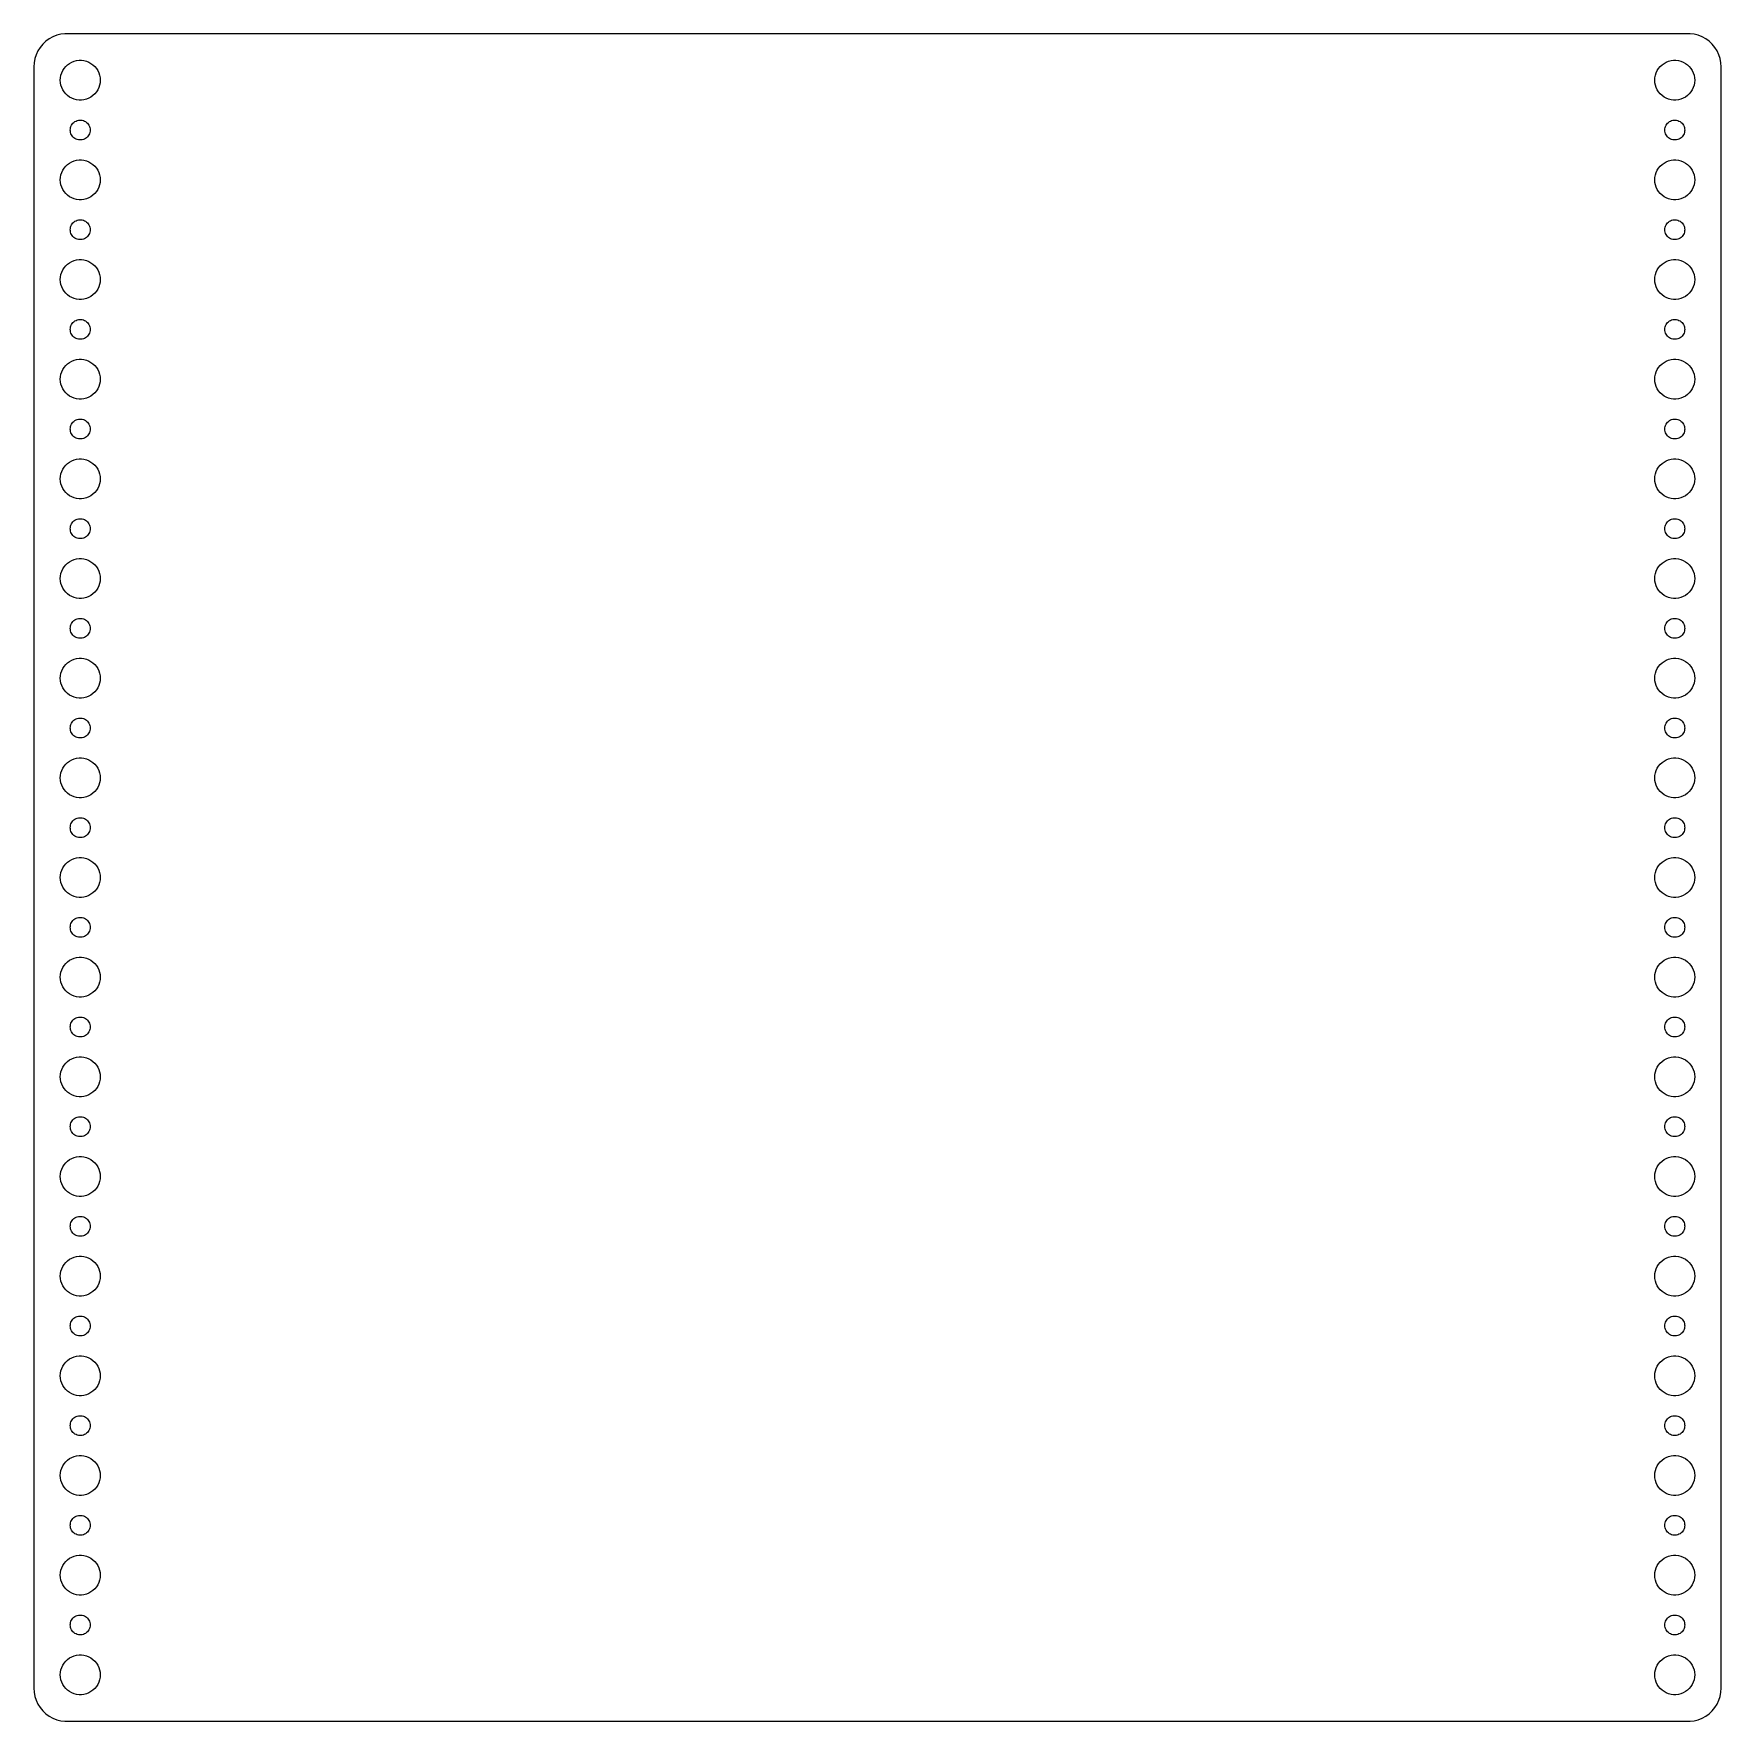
# Model space of a CAD drawing. Header units: metres. Extents: x -127 to 127, y -127 to 127.
import ezdxf

# ---------------------------------------------------------------- set-up
doc = ezdxf.new("R2010")
doc.units = ezdxf.units.M

msp = doc.modelspace()

# ---------------------------------------------------------------- linework, layer by layer
for p, q in [((-126.045, 124.939), (-126.382, 124.409)), ((-125.645, 125.423), (-126.045, 124.939)), ((-125.187, 125.853), (-125.645, 125.423)), ((-124.679, 126.222), (-125.187, 125.853)), ((-124.129, 126.524), (-124.679, 126.222)), ((-123.545, 126.755), (-124.129, 126.524)), ((-122.937, 126.911), (-123.545, 126.755)), ((-122.314, 126.99), (-122.937, 126.911)), ((122.314, 126.99), (-122.314, 126.99)), ((122.937, 126.911), (122.314, 126.99)), ((123.545, 126.755), (122.937, 126.911)), ((124.129, 126.524), (123.545, 126.755)), ((124.679, 126.222), (124.129, 126.524)), ((125.187, 125.853), (124.679, 126.222)), ((125.645, 125.423), (125.187, 125.853)), ((126.045, 124.939), (125.645, 125.423)), ((126.382, 124.409), (126.045, 124.939)), ((-126.961, 122.627), (-127, 122)), ((-127, 122), (-127, -122)), ((-126.843, 123.243), (-126.961, 122.627)), ((-126.649, 123.841), (-126.843, 123.243)), ((-126.382, 124.409), (-126.649, 123.841)), ((-122.427, 121.763), (-122.187, 122.054)), ((-122.187, 122.054), (-121.912, 122.312)), ((-121.912, 122.312), (-121.607, 122.533)), ((-121.607, 122.533), (-121.277, 122.714)), ((-121.277, 122.714), (-120.927, 122.853)), ((-120.927, 122.853), (-120.562, 122.947)), ((-120.562, 122.947), (-120.188, 122.994)), ((-120.188, 122.994), (-119.812, 122.994)), ((-119.812, 122.994), (-119.438, 122.947)), ((-119.438, 122.947), (-119.073, 122.853)), ((-119.073, 122.853), (-118.723, 122.714)), ((-118.723, 122.714), (-118.393, 122.533)), ((-118.393, 122.533), (-118.088, 122.312)), ((-118.088, 122.312), (-117.813, 122.054)), ((-117.813, 122.054), (-117.573, 121.763)), ((117.573, 121.763), (117.813, 122.054)), ((117.813, 122.054), (118.088, 122.312)), ((118.088, 122.312), (118.393, 122.533)), ((118.393, 122.533), (118.723, 122.714)), ((118.723, 122.714), (119.073, 122.853)), ((119.073, 122.853), (119.438, 122.947)), ((119.438, 122.947), (119.812, 122.994)), ((119.812, 122.994), (120.188, 122.994)), ((120.188, 122.994), (120.562, 122.947)), ((120.562, 122.947), (120.927, 122.853)), ((120.927, 122.853), (121.277, 122.714)), ((121.277, 122.714), (121.607, 122.533)), ((121.607, 122.533), (121.912, 122.312)), ((121.912, 122.312), (122.187, 122.054)), ((122.187, 122.054), (122.427, 121.763)), ((126.649, 123.841), (126.382, 124.409)), ((126.843, 123.243), (126.649, 123.841)), ((126.961, 122.627), (126.843, 123.243)), ((127, 122), (126.961, 122.627)), ((127, -122), (127, 122)), ((-123, 120), (-122.976, 120.376)), ((-122.976, 119.624), (-123, 120)), ((-122.976, 120.376), (-122.906, 120.746)), ((-122.906, 119.254), (-122.976, 119.624)), ((-122.906, 120.746), (-122.789, 121.104)), ((-122.789, 121.104), (-122.629, 121.445)), ((-122.629, 121.445), (-122.427, 121.763)), ((-117.573, 121.763), (-117.371, 121.445)), ((-117.371, 121.445), (-117.211, 121.104)), ((-117.211, 121.104), (-117.094, 120.746)), ((-117.094, 120.746), (-117.024, 120.376)), ((-117.024, 119.624), (-117.094, 119.254)), ((-117.024, 120.376), (-117, 120)), ((-117, 120), (-117.024, 119.624)), ((117, 120), (117.024, 120.376)), ((117.024, 119.624), (117, 120)), ((117.024, 120.376), (117.094, 120.746)), ((117.094, 119.254), (117.024, 119.624)), ((117.094, 120.746), (117.211, 121.104)), ((117.211, 121.104), (117.371, 121.445)), ((117.371, 121.445), (117.573, 121.763)), ((122.427, 121.763), (122.629, 121.445)), ((122.629, 121.445), (122.789, 121.104)), ((122.789, 121.104), (122.906, 120.746)), ((122.906, 120.746), (122.976, 120.376)), ((122.976, 119.624), (122.906, 119.254)), ((122.976, 120.376), (123, 120)), ((123, 120), (122.976, 119.624)), ((-122.789, 118.896), (-122.906, 119.254)), ((-122.629, 118.555), (-122.789, 118.896)), ((-122.427, 118.237), (-122.629, 118.555)), ((-122.187, 117.946), (-122.427, 118.237)), ((-121.912, 117.688), (-122.187, 117.946)), ((-121.607, 117.467), (-121.912, 117.688)), ((-121.277, 117.286), (-121.607, 117.467)), ((-120.927, 117.147), (-121.277, 117.286)), ((-120.562, 117.053), (-120.927, 117.147)), ((-120.188, 117.006), (-120.562, 117.053)), ((-119.812, 117.006), (-120.188, 117.006)), ((-119.438, 117.053), (-119.812, 117.006)), ((-119.073, 117.147), (-119.438, 117.053)), ((-118.723, 117.286), (-119.073, 117.147)), ((-118.393, 117.467), (-118.723, 117.286)), ((-118.088, 117.688), (-118.393, 117.467)), ((-117.813, 117.946), (-118.088, 117.688)), ((-117.573, 118.237), (-117.813, 117.946)), ((-117.371, 118.555), (-117.573, 118.237)), ((-117.211, 118.896), (-117.371, 118.555)), ((-117.094, 119.254), (-117.211, 118.896)), ((117.211, 118.896), (117.094, 119.254)), ((117.371, 118.555), (117.211, 118.896)), ((117.573, 118.237), (117.371, 118.555)), ((117.813, 117.946), (117.573, 118.237)), ((118.088, 117.688), (117.813, 117.946)), ((118.393, 117.467), (118.088, 117.688)), ((118.723, 117.286), (118.393, 117.467)), ((119.073, 117.147), (118.723, 117.286)), ((119.438, 117.053), (119.073, 117.147)), ((119.812, 117.006), (119.438, 117.053)), ((120.188, 117.006), (119.812, 117.006)), ((120.562, 117.053), (120.188, 117.006)), ((120.927, 117.147), (120.562, 117.053)), ((121.277, 117.286), (120.927, 117.147)), ((121.607, 117.467), (121.277, 117.286)), ((121.912, 117.688), (121.607, 117.467)), ((122.187, 117.946), (121.912, 117.688)), ((122.427, 118.237), (122.187, 117.946)), ((122.629, 118.555), (122.427, 118.237)), ((122.789, 118.896), (122.629, 118.555)), ((122.906, 119.254), (122.789, 118.896)), ((-121.5, 112.5), (-121.488, 112.688)), ((-121.488, 112.312), (-121.5, 112.5)), ((-121.488, 112.688), (-121.453, 112.873)), ((-121.453, 112.127), (-121.488, 112.312)), ((-121.453, 112.873), (-121.395, 113.052)), ((-121.395, 111.948), (-121.453, 112.127)), ((-121.395, 113.052), (-121.314, 113.223)), ((-121.314, 111.777), (-121.395, 111.948)), ((-121.314, 113.223), (-121.214, 113.382)), ((-121.214, 111.618), (-121.314, 111.777)), ((-121.214, 113.382), (-121.093, 113.527)), ((-121.093, 113.527), (-120.956, 113.656)), ((-120.956, 113.656), (-120.804, 113.766)), ((-120.804, 113.766), (-120.639, 113.857)), ((-120.639, 113.857), (-120.464, 113.927)), ((-120.464, 113.927), (-120.281, 113.973)), ((-120.281, 113.973), (-120.094, 113.997)), ((-120.094, 113.997), (-119.906, 113.997)), ((-119.906, 113.997), (-119.719, 113.973)), ((-119.719, 113.973), (-119.536, 113.927)), ((-119.536, 113.927), (-119.361, 113.857)), ((-119.361, 113.857), (-119.196, 113.766)), ((-119.196, 113.766), (-119.044, 113.656)), ((-119.044, 113.656), (-118.907, 113.527)), ((-118.907, 113.527), (-118.786, 113.382)), ((-118.786, 113.382), (-118.686, 113.223)), ((-118.686, 111.777), (-118.786, 111.618)), ((-118.686, 113.223), (-118.605, 113.052)), ((-118.605, 111.948), (-118.686, 111.777)), ((-118.605, 113.052), (-118.547, 112.873)), ((-118.547, 112.127), (-118.605, 111.948)), ((-118.547, 112.873), (-118.512, 112.688)), ((-118.512, 112.312), (-118.547, 112.127)), ((-118.512, 112.688), (-118.5, 112.5)), ((-118.5, 112.5), (-118.512, 112.312)), ((118.5, 112.5), (118.512, 112.688)), ((118.512, 112.312), (118.5, 112.5)), ((118.512, 112.688), (118.547, 112.873)), ((118.547, 112.127), (118.512, 112.312)), ((118.547, 112.873), (118.605, 113.052)), ((118.605, 111.948), (118.547, 112.127)), ((118.605, 113.052), (118.686, 113.223)), ((118.686, 111.777), (118.605, 111.948)), ((118.686, 113.223), (118.786, 113.382)), ((118.786, 111.618), (118.686, 111.777)), ((118.786, 113.382), (118.907, 113.527)), ((118.907, 113.527), (119.044, 113.656)), ((119.044, 113.656), (119.196, 113.766)), ((119.196, 113.766), (119.361, 113.857)), ((119.361, 113.857), (119.536, 113.927)), ((119.536, 113.927), (119.719, 113.973)), ((119.719, 113.973), (119.906, 113.997)), ((119.906, 113.997), (120.094, 113.997)), ((120.094, 113.997), (120.281, 113.973)), ((120.281, 113.973), (120.464, 113.927)), ((120.464, 113.927), (120.639, 113.857)), ((120.639, 113.857), (120.804, 113.766)), ((120.804, 113.766), (120.956, 113.656)), ((120.956, 113.656), (121.093, 113.527)), ((121.093, 113.527), (121.214, 113.382)), ((121.214, 113.382), (121.314, 113.223)), ((121.314, 111.777), (121.214, 111.618)), ((121.314, 113.223), (121.395, 113.052)), ((121.395, 111.948), (121.314, 111.777)), ((121.395, 113.052), (121.453, 112.873)), ((121.453, 112.127), (121.395, 111.948)), ((121.453, 112.873), (121.488, 112.688)), ((121.488, 112.312), (121.453, 112.127)), ((121.488, 112.688), (121.5, 112.5)), ((121.5, 112.5), (121.488, 112.312)), ((-121.093, 111.473), (-121.214, 111.618)), ((-120.956, 111.344), (-121.093, 111.473)), ((-120.804, 111.234), (-120.956, 111.344)), ((-120.639, 111.143), (-120.804, 111.234)), ((-120.464, 111.073), (-120.639, 111.143)), ((-120.281, 111.027), (-120.464, 111.073)), ((-120.094, 111.003), (-120.281, 111.027)), ((-119.906, 111.003), (-120.094, 111.003)), ((-119.719, 111.027), (-119.906, 111.003)), ((-119.536, 111.073), (-119.719, 111.027)), ((-119.361, 111.143), (-119.536, 111.073)), ((-119.196, 111.234), (-119.361, 111.143)), ((-119.044, 111.344), (-119.196, 111.234)), ((-118.907, 111.473), (-119.044, 111.344)), ((-118.786, 111.618), (-118.907, 111.473)), ((118.907, 111.473), (118.786, 111.618)), ((119.044, 111.344), (118.907, 111.473)), ((119.196, 111.234), (119.044, 111.344)), ((119.361, 111.143), (119.196, 111.234)), ((119.536, 111.073), (119.361, 111.143)), ((119.719, 111.027), (119.536, 111.073)), ((119.906, 111.003), (119.719, 111.027)), ((120.094, 111.003), (119.906, 111.003)), ((120.281, 111.027), (120.094, 111.003)), ((120.464, 111.073), (120.281, 111.027)), ((120.639, 111.143), (120.464, 111.073)), ((120.804, 111.234), (120.639, 111.143)), ((120.956, 111.344), (120.804, 111.234)), ((121.093, 111.473), (120.956, 111.344)), ((121.214, 111.618), (121.093, 111.473)), ((-122.629, 106.445), (-122.427, 106.763)), ((-122.427, 106.763), (-122.187, 107.054)), ((-122.187, 107.054), (-121.912, 107.312)), ((-121.912, 107.312), (-121.607, 107.533)), ((-121.607, 107.533), (-121.277, 107.714)), ((-121.277, 107.714), (-120.927, 107.853)), ((-120.927, 107.853), (-120.562, 107.947)), ((-120.562, 107.947), (-120.188, 107.994)), ((-120.188, 107.994), (-119.812, 107.994)), ((-119.812, 107.994), (-119.438, 107.947)), ((-119.438, 107.947), (-119.073, 107.853)), ((-119.073, 107.853), (-118.723, 107.714)), ((-118.723, 107.714), (-118.393, 107.533)), ((-118.393, 107.533), (-118.088, 107.312)), ((-118.088, 107.312), (-117.813, 107.054)), ((-117.813, 107.054), (-117.573, 106.763)), ((-117.573, 106.763), (-117.371, 106.445)), ((117.371, 106.445), (117.573, 106.763)), ((117.573, 106.763), (117.813, 107.054)), ((117.813, 107.054), (118.088, 107.312)), ((118.088, 107.312), (118.393, 107.533)), ((118.393, 107.533), (118.723, 107.714)), ((118.723, 107.714), (119.073, 107.853)), ((119.073, 107.853), (119.438, 107.947)), ((119.438, 107.947), (119.812, 107.994)), ((119.812, 107.994), (120.188, 107.994)), ((120.188, 107.994), (120.562, 107.947)), ((120.562, 107.947), (120.927, 107.853)), ((120.927, 107.853), (121.277, 107.714)), ((121.277, 107.714), (121.607, 107.533)), ((121.607, 107.533), (121.912, 107.312)), ((121.912, 107.312), (122.187, 107.054)), ((122.187, 107.054), (122.427, 106.763)), ((122.427, 106.763), (122.629, 106.445)), ((-123, 105), (-122.976, 105.376)), ((-122.976, 104.624), (-123, 105)), ((-122.976, 105.376), (-122.906, 105.746)), ((-122.906, 104.254), (-122.976, 104.624)), ((-122.906, 105.746), (-122.789, 106.104)), ((-122.789, 103.896), (-122.906, 104.254)), ((-122.789, 106.104), (-122.629, 106.445)), ((-117.371, 106.445), (-117.211, 106.104)), ((-117.211, 106.104), (-117.094, 105.746)), ((-117.094, 104.254), (-117.211, 103.896)), ((-117.094, 105.746), (-117.024, 105.376)), ((-117.024, 104.624), (-117.094, 104.254)), ((-117.024, 105.376), (-117, 105)), ((-117, 105), (-117.024, 104.624)), ((117, 105), (117.024, 105.376)), ((117.024, 104.624), (117, 105)), ((117.024, 105.376), (117.094, 105.746)), ((117.094, 104.254), (117.024, 104.624)), ((117.094, 105.746), (117.211, 106.104)), ((117.211, 103.896), (117.094, 104.254)), ((117.211, 106.104), (117.371, 106.445)), ((122.629, 106.445), (122.789, 106.104)), ((122.789, 106.104), (122.906, 105.746)), ((122.906, 104.254), (122.789, 103.896)), ((122.906, 105.746), (122.976, 105.376)), ((122.976, 104.624), (122.906, 104.254)), ((122.976, 105.376), (123, 105)), ((123, 105), (122.976, 104.624)), ((-122.629, 103.555), (-122.789, 103.896)), ((-122.427, 103.237), (-122.629, 103.555)), ((-122.187, 102.946), (-122.427, 103.237)), ((-121.912, 102.688), (-122.187, 102.946)), ((-121.607, 102.467), (-121.912, 102.688)), ((-121.277, 102.286), (-121.607, 102.467)), ((-120.927, 102.147), (-121.277, 102.286)), ((-120.562, 102.053), (-120.927, 102.147)), ((-120.188, 102.006), (-120.562, 102.053)), ((-119.812, 102.006), (-120.188, 102.006)), ((-119.438, 102.053), (-119.812, 102.006)), ((-119.073, 102.147), (-119.438, 102.053)), ((-118.723, 102.286), (-119.073, 102.147)), ((-118.393, 102.467), (-118.723, 102.286)), ((-118.088, 102.688), (-118.393, 102.467)), ((-117.813, 102.946), (-118.088, 102.688)), ((-117.573, 103.237), (-117.813, 102.946)), ((-117.371, 103.555), (-117.573, 103.237)), ((-117.211, 103.896), (-117.371, 103.555)), ((117.371, 103.555), (117.211, 103.896)), ((117.573, 103.237), (117.371, 103.555)), ((117.813, 102.946), (117.573, 103.237)), ((118.088, 102.688), (117.813, 102.946)), ((118.393, 102.467), (118.088, 102.688)), ((118.723, 102.286), (118.393, 102.467)), ((119.073, 102.147), (118.723, 102.286)), ((119.438, 102.053), (119.073, 102.147)), ((119.812, 102.006), (119.438, 102.053)), ((120.188, 102.006), (119.812, 102.006)), ((120.562, 102.053), (120.188, 102.006)), ((120.927, 102.147), (120.562, 102.053)), ((121.277, 102.286), (120.927, 102.147)), ((121.607, 102.467), (121.277, 102.286)), ((121.912, 102.688), (121.607, 102.467)), ((122.187, 102.946), (121.912, 102.688)), ((122.427, 103.237), (122.187, 102.946)), ((122.629, 103.555), (122.427, 103.237)), ((122.789, 103.896), (122.629, 103.555)), ((-121.5, 97.5), (-121.488, 97.688)), ((-121.488, 97.312), (-121.5, 97.5)), ((-121.488, 97.688), (-121.453, 97.873)), ((-121.453, 97.127), (-121.488, 97.312)), ((-121.453, 97.873), (-121.395, 98.0522)), ((-121.395, 96.9478), (-121.453, 97.127)), ((-121.395, 98.0522), (-121.314, 98.2226)), ((-121.314, 96.7774), (-121.395, 96.9478)), ((-121.314, 98.2226), (-121.214, 98.3817)), ((-121.214, 96.6183), (-121.314, 96.7774)), ((-121.214, 98.3817), (-121.093, 98.5268)), ((-121.093, 96.4732), (-121.214, 96.6183)), ((-121.093, 98.5268), (-120.956, 98.6558)), ((-120.956, 98.6558), (-120.804, 98.7665)), ((-120.804, 98.7665), (-120.639, 98.8572)), ((-120.639, 98.8572), (-120.464, 98.9266)), ((-120.464, 98.9266), (-120.281, 98.9734)), ((-120.281, 98.9734), (-120.094, 98.997)), ((-120.094, 98.997), (-119.906, 98.997)), ((-119.906, 98.997), (-119.719, 98.9734)), ((-119.719, 98.9734), (-119.536, 98.9266)), ((-119.536, 98.9266), (-119.361, 98.8572)), ((-119.361, 98.8572), (-119.196, 98.7665)), ((-119.196, 98.7665), (-119.044, 98.6558)), ((-119.044, 98.6558), (-118.907, 98.5268)), ((-118.907, 98.5268), (-118.786, 98.3817)), ((-118.786, 96.6183), (-118.907, 96.4732)), ((-118.786, 98.3817), (-118.686, 98.2226)), ((-118.686, 96.7774), (-118.786, 96.6183)), ((-118.686, 98.2226), (-118.605, 98.0522)), ((-118.605, 96.9478), (-118.686, 96.7774)), ((-118.605, 98.0522), (-118.547, 97.873)), ((-118.547, 97.127), (-118.605, 96.9478)), ((-118.547, 97.873), (-118.512, 97.688)), ((-118.512, 97.312), (-118.547, 97.127)), ((-118.512, 97.688), (-118.5, 97.5)), ((-118.5, 97.5), (-118.512, 97.312)), ((118.5, 97.5), (118.512, 97.688)), ((118.512, 97.312), (118.5, 97.5)), ((118.512, 97.688), (118.547, 97.873)), ((118.547, 97.127), (118.512, 97.312)), ((118.547, 97.873), (118.605, 98.0522)), ((118.605, 96.9478), (118.547, 97.127)), ((118.605, 98.0522), (118.686, 98.2226)), ((118.686, 96.7774), (118.605, 96.9478)), ((118.686, 98.2226), (118.786, 98.3817)), ((118.786, 96.6183), (118.686, 96.7774)), ((118.786, 98.3817), (118.907, 98.5268)), ((118.907, 96.4732), (118.786, 96.6183)), ((118.907, 98.5268), (119.044, 98.6558)), ((119.044, 98.6558), (119.196, 98.7665)), ((119.196, 98.7665), (119.361, 98.8572)), ((119.361, 98.8572), (119.536, 98.9266)), ((119.536, 98.9266), (119.719, 98.9734)), ((119.719, 98.9734), (119.906, 98.997)), ((119.906, 98.997), (120.094, 98.997)), ((120.094, 98.997), (120.281, 98.9734)), ((120.281, 98.9734), (120.464, 98.9266)), ((120.464, 98.9266), (120.639, 98.8572)), ((120.639, 98.8572), (120.804, 98.7665)), ((120.804, 98.7665), (120.956, 98.6558)), ((120.956, 98.6558), (121.093, 98.5268)), ((121.093, 98.5268), (121.214, 98.3817)), ((121.214, 96.6183), (121.093, 96.4732)), ((121.214, 98.3817), (121.314, 98.2226)), ((121.314, 96.7774), (121.214, 96.6183)), ((121.314, 98.2226), (121.395, 98.0522)), ((121.395, 96.9478), (121.314, 96.7774)), ((121.395, 98.0522), (121.453, 97.873)), ((121.453, 97.127), (121.395, 96.9478)), ((121.453, 97.873), (121.488, 97.688)), ((121.488, 97.312), (121.453, 97.127)), ((121.488, 97.688), (121.5, 97.5)), ((121.5, 97.5), (121.488, 97.312)), ((-120.956, 96.3442), (-121.093, 96.4732)), ((-120.804, 96.2335), (-120.956, 96.3442)), ((-120.639, 96.1428), (-120.804, 96.2335)), ((-120.464, 96.0734), (-120.639, 96.1428)), ((-120.281, 96.0266), (-120.464, 96.0734)), ((-120.094, 96.003), (-120.281, 96.0266)), ((-119.906, 96.003), (-120.094, 96.003)), ((-119.719, 96.0266), (-119.906, 96.003)), ((-119.536, 96.0734), (-119.719, 96.0266)), ((-119.361, 96.1428), (-119.536, 96.0734)), ((-119.196, 96.2335), (-119.361, 96.1428)), ((-119.044, 96.3442), (-119.196, 96.2335)), ((-118.907, 96.4732), (-119.044, 96.3442)), ((119.044, 96.3442), (118.907, 96.4732)), ((119.196, 96.2335), (119.044, 96.3442)), ((119.361, 96.1428), (119.196, 96.2335)), ((119.536, 96.0734), (119.361, 96.1428)), ((119.719, 96.0266), (119.536, 96.0734)), ((119.906, 96.003), (119.719, 96.0266)), ((120.094, 96.003), (119.906, 96.003)), ((120.281, 96.0266), (120.094, 96.003)), ((120.464, 96.0734), (120.281, 96.0266)), ((120.639, 96.1428), (120.464, 96.0734)), ((120.804, 96.2335), (120.639, 96.1428)), ((120.956, 96.3442), (120.804, 96.2335)), ((121.093, 96.4732), (120.956, 96.3442)), ((-122.789, 91.1044), (-122.629, 91.4453)), ((-122.629, 91.4453), (-122.427, 91.7634)), ((-122.427, 91.7634), (-122.187, 92.0536)), ((-122.187, 92.0536), (-121.912, 92.3115)), ((-121.912, 92.3115), (-121.607, 92.533)), ((-121.607, 92.533), (-121.277, 92.7145)), ((-121.277, 92.7145), (-120.927, 92.8532)), ((-120.927, 92.8532), (-120.562, 92.9469)), ((-120.562, 92.9469), (-120.188, 92.9941)), ((-120.188, 92.9941), (-119.812, 92.9941)), ((-119.812, 92.9941), (-119.438, 92.9469)), ((-119.438, 92.9469), (-119.073, 92.8532)), ((-119.073, 92.8532), (-118.723, 92.7145)), ((-118.723, 92.7145), (-118.393, 92.533)), ((-118.393, 92.533), (-118.088, 92.3115)), ((-118.088, 92.3115), (-117.813, 92.0536)), ((-117.813, 92.0536), (-117.573, 91.7634)), ((-117.573, 91.7634), (-117.371, 91.4453)), ((-117.371, 91.4453), (-117.211, 91.1044)), ((117.211, 91.1044), (117.371, 91.4453)), ((117.371, 91.4453), (117.573, 91.7634)), ((117.573, 91.7634), (117.813, 92.0536)), ((117.813, 92.0536), (118.088, 92.3115)), ((118.088, 92.3115), (118.393, 92.533)), ((118.393, 92.533), (118.723, 92.7145)), ((118.723, 92.7145), (119.073, 92.8532)), ((119.073, 92.8532), (119.438, 92.9469)), ((119.438, 92.9469), (119.812, 92.9941)), ((119.812, 92.9941), (120.188, 92.9941)), ((120.188, 92.9941), (120.562, 92.9469)), ((120.562, 92.9469), (120.927, 92.8532)), ((120.927, 92.8532), (121.277, 92.7145)), ((121.277, 92.7145), (121.607, 92.533)), ((121.607, 92.533), (121.912, 92.3115)), ((121.912, 92.3115), (122.187, 92.0536)), ((122.187, 92.0536), (122.427, 91.7634)), ((122.427, 91.7634), (122.629, 91.4453)), ((122.629, 91.4453), (122.789, 91.1044)), ((-123, 90), (-122.976, 90.376)), ((-122.976, 89.624), (-123, 90)), ((-122.976, 90.376), (-122.906, 90.7461)), ((-122.906, 89.2539), (-122.976, 89.624)), ((-122.906, 90.7461), (-122.789, 91.1044)), ((-122.789, 88.8956), (-122.906, 89.2539)), ((-117.211, 91.1044), (-117.094, 90.7461)), ((-117.094, 89.2539), (-117.211, 88.8956)), ((-117.094, 90.7461), (-117.024, 90.376)), ((-117.024, 89.624), (-117.094, 89.2539)), ((-117.024, 90.376), (-117, 90)), ((-117, 90), (-117.024, 89.624)), ((117, 90), (117.024, 90.376)), ((117.024, 89.624), (117, 90)), ((117.024, 90.376), (117.094, 90.7461)), ((117.094, 89.2539), (117.024, 89.624)), ((117.094, 90.7461), (117.211, 91.1044)), ((117.211, 88.8956), (117.094, 89.2539)), ((122.789, 91.1044), (122.906, 90.7461)), ((122.906, 89.2539), (122.789, 88.8956)), ((122.906, 90.7461), (122.976, 90.376)), ((122.976, 89.624), (122.906, 89.2539)), ((122.976, 90.376), (123, 90)), ((123, 90), (122.976, 89.624)), ((-122.629, 88.5547), (-122.789, 88.8956)), ((-122.427, 88.2366), (-122.629, 88.5547)), ((-122.187, 87.9464), (-122.427, 88.2366)), ((-121.912, 87.6885), (-122.187, 87.9464)), ((-121.607, 87.467), (-121.912, 87.6885)), ((-121.277, 87.2855), (-121.607, 87.467)), ((-120.927, 87.1468), (-121.277, 87.2855)), ((-120.562, 87.0531), (-120.927, 87.1468)), ((-120.188, 87.0059), (-120.562, 87.0531)), ((-119.812, 87.0059), (-120.188, 87.0059)), ((-119.438, 87.0531), (-119.812, 87.0059)), ((-119.073, 87.1468), (-119.438, 87.0531)), ((-118.723, 87.2855), (-119.073, 87.1468)), ((-118.393, 87.467), (-118.723, 87.2855)), ((-118.088, 87.6885), (-118.393, 87.467)), ((-117.813, 87.9464), (-118.088, 87.6885)), ((-117.573, 88.2366), (-117.813, 87.9464)), ((-117.371, 88.5547), (-117.573, 88.2366)), ((-117.211, 88.8956), (-117.371, 88.5547)), ((117.371, 88.5547), (117.211, 88.8956)), ((117.573, 88.2366), (117.371, 88.5547)), ((117.813, 87.9464), (117.573, 88.2366)), ((118.088, 87.6885), (117.813, 87.9464)), ((118.393, 87.467), (118.088, 87.6885)), ((118.723, 87.2855), (118.393, 87.467)), ((119.073, 87.1468), (118.723, 87.2855)), ((119.438, 87.0531), (119.073, 87.1468)), ((119.812, 87.0059), (119.438, 87.0531)), ((120.188, 87.0059), (119.812, 87.0059)), ((120.562, 87.0531), (120.188, 87.0059)), ((120.927, 87.1468), (120.562, 87.0531)), ((121.277, 87.2855), (120.927, 87.1468)), ((121.607, 87.467), (121.277, 87.2855)), ((121.912, 87.6885), (121.607, 87.467)), ((122.187, 87.9464), (121.912, 87.6885)), ((122.427, 88.2366), (122.187, 87.9464)), ((122.629, 88.5547), (122.427, 88.2366)), ((122.789, 88.8956), (122.629, 88.5547)), ((-120.804, 83.7665), (-120.639, 83.8572)), ((-120.639, 83.8572), (-120.464, 83.9266)), ((-120.464, 83.9266), (-120.281, 83.9734)), ((-120.281, 83.9734), (-120.094, 83.997)), ((-120.094, 83.997), (-119.906, 83.997)), ((-119.906, 83.997), (-119.719, 83.9734)), ((-119.719, 83.9734), (-119.536, 83.9266)), ((-119.536, 83.9266), (-119.361, 83.8572)), ((-119.361, 83.8572), (-119.196, 83.7665)), ((119.196, 83.7665), (119.361, 83.8572)), ((119.361, 83.8572), (119.536, 83.9266)), ((119.536, 83.9266), (119.719, 83.9734)), ((119.719, 83.9734), (119.906, 83.997)), ((119.906, 83.997), (120.094, 83.997)), ((120.094, 83.997), (120.281, 83.9734)), ((120.281, 83.9734), (120.464, 83.9266)), ((120.464, 83.9266), (120.639, 83.8572)), ((120.639, 83.8572), (120.804, 83.7665)), ((-121.5, 82.5), (-121.488, 82.688)), ((-121.488, 82.312), (-121.5, 82.5)), ((-121.488, 82.688), (-121.453, 82.873)), ((-121.453, 82.127), (-121.488, 82.312)), ((-121.453, 82.873), (-121.395, 83.0522)), ((-121.395, 81.9478), (-121.453, 82.127)), ((-121.395, 83.0522), (-121.314, 83.2226)), ((-121.314, 81.7774), (-121.395, 81.9478)), ((-121.314, 83.2226), (-121.214, 83.3817)), ((-121.214, 81.6183), (-121.314, 81.7774)), ((-121.214, 83.3817), (-121.093, 83.5268)), ((-121.093, 81.4732), (-121.214, 81.6183)), ((-121.093, 83.5268), (-120.956, 83.6558)), ((-120.956, 81.3442), (-121.093, 81.4732)), ((-120.956, 83.6558), (-120.804, 83.7665)), ((-120.804, 81.2335), (-120.956, 81.3442)), ((-119.196, 83.7665), (-119.044, 83.6558)), ((-119.044, 81.3442), (-119.196, 81.2335)), ((-119.044, 83.6558), (-118.907, 83.5268)), ((-118.907, 81.4732), (-119.044, 81.3442)), ((-118.907, 83.5268), (-118.786, 83.3817)), ((-118.786, 81.6183), (-118.907, 81.4732)), ((-118.786, 83.3817), (-118.686, 83.2226)), ((-118.686, 81.7774), (-118.786, 81.6183)), ((-118.686, 83.2226), (-118.605, 83.0522)), ((-118.605, 81.9478), (-118.686, 81.7774)), ((-118.605, 83.0522), (-118.547, 82.873)), ((-118.547, 82.127), (-118.605, 81.9478)), ((-118.547, 82.873), (-118.512, 82.688)), ((-118.512, 82.312), (-118.547, 82.127)), ((-118.512, 82.688), (-118.5, 82.5)), ((-118.5, 82.5), (-118.512, 82.312)), ((118.5, 82.5), (118.512, 82.688)), ((118.512, 82.312), (118.5, 82.5)), ((118.512, 82.688), (118.547, 82.873)), ((118.547, 82.127), (118.512, 82.312)), ((118.547, 82.873), (118.605, 83.0522)), ((118.605, 81.9478), (118.547, 82.127)), ((118.605, 83.0522), (118.686, 83.2226)), ((118.686, 81.7774), (118.605, 81.9478)), ((118.686, 83.2226), (118.786, 83.3817)), ((118.786, 81.6183), (118.686, 81.7774)), ((118.786, 83.3817), (118.907, 83.5268)), ((118.907, 81.4732), (118.786, 81.6183)), ((118.907, 83.5268), (119.044, 83.6558)), ((119.044, 81.3442), (118.907, 81.4732)), ((119.044, 83.6558), (119.196, 83.7665)), ((119.196, 81.2335), (119.044, 81.3442)), ((120.804, 83.7665), (120.956, 83.6558)), ((120.956, 81.3442), (120.804, 81.2335)), ((120.956, 83.6558), (121.093, 83.5268)), ((121.093, 81.4732), (120.956, 81.3442)), ((121.093, 83.5268), (121.214, 83.3817)), ((121.214, 81.6183), (121.093, 81.4732)), ((121.214, 83.3817), (121.314, 83.2226)), ((121.314, 81.7774), (121.214, 81.6183)), ((121.314, 83.2226), (121.395, 83.0522)), ((121.395, 81.9478), (121.314, 81.7774)), ((121.395, 83.0522), (121.453, 82.873)), ((121.453, 82.127), (121.395, 81.9478)), ((121.453, 82.873), (121.488, 82.688)), ((121.488, 82.312), (121.453, 82.127)), ((121.488, 82.688), (121.5, 82.5)), ((121.5, 82.5), (121.488, 82.312)), ((-120.639, 81.1428), (-120.804, 81.2335)), ((-120.464, 81.0734), (-120.639, 81.1428)), ((-120.281, 81.0266), (-120.464, 81.0734)), ((-120.094, 81.003), (-120.281, 81.0266)), ((-119.906, 81.003), (-120.094, 81.003)), ((-119.719, 81.0266), (-119.906, 81.003)), ((-119.536, 81.0734), (-119.719, 81.0266)), ((-119.361, 81.1428), (-119.536, 81.0734)), ((-119.196, 81.2335), (-119.361, 81.1428)), ((119.361, 81.1428), (119.196, 81.2335)), ((119.536, 81.0734), (119.361, 81.1428)), ((119.719, 81.0266), (119.536, 81.0734)), ((119.906, 81.003), (119.719, 81.0266)), ((120.094, 81.003), (119.906, 81.003)), ((120.281, 81.0266), (120.094, 81.003)), ((120.464, 81.0734), (120.281, 81.0266)), ((120.639, 81.1428), (120.464, 81.0734)), ((120.804, 81.2335), (120.639, 81.1428)), ((-122.789, 76.1044), (-122.629, 76.4453)), ((-122.629, 76.4453), (-122.427, 76.7634)), ((-122.427, 76.7634), (-122.187, 77.0536)), ((-122.187, 77.0536), (-121.912, 77.3115)), ((-121.912, 77.3115), (-121.607, 77.533)), ((-121.607, 77.533), (-121.277, 77.7145)), ((-121.277, 77.7145), (-120.927, 77.8532)), ((-120.927, 77.8532), (-120.562, 77.9469)), ((-120.562, 77.9469), (-120.188, 77.9941)), ((-120.188, 77.9941), (-119.812, 77.9941)), ((-119.812, 77.9941), (-119.438, 77.9469)), ((-119.438, 77.9469), (-119.073, 77.8532)), ((-119.073, 77.8532), (-118.723, 77.7145)), ((-118.723, 77.7145), (-118.393, 77.533)), ((-118.393, 77.533), (-118.088, 77.3115)), ((-118.088, 77.3115), (-117.813, 77.0536)), ((-117.813, 77.0536), (-117.573, 76.7634)), ((-117.573, 76.7634), (-117.371, 76.4453)), ((-117.371, 76.4453), (-117.211, 76.1044)), ((117.211, 76.1044), (117.371, 76.4453)), ((117.371, 76.4453), (117.573, 76.7634)), ((117.573, 76.7634), (117.813, 77.0536)), ((117.813, 77.0536), (118.088, 77.3115)), ((118.088, 77.3115), (118.393, 77.533)), ((118.393, 77.533), (118.723, 77.7145)), ((118.723, 77.7145), (119.073, 77.8532)), ((119.073, 77.8532), (119.438, 77.9469)), ((119.438, 77.9469), (119.812, 77.9941)), ((119.812, 77.9941), (120.188, 77.9941)), ((120.188, 77.9941), (120.562, 77.9469)), ((120.562, 77.9469), (120.927, 77.8532)), ((120.927, 77.8532), (121.277, 77.7145)), ((121.277, 77.7145), (121.607, 77.533)), ((121.607, 77.533), (121.912, 77.3115)), ((121.912, 77.3115), (122.187, 77.0536)), ((122.187, 77.0536), (122.427, 76.7634)), ((122.427, 76.7634), (122.629, 76.4453)), ((122.629, 76.4453), (122.789, 76.1044)), ((-123, 75), (-122.976, 75.376)), ((-122.976, 74.624), (-123, 75)), ((-122.976, 75.376), (-122.906, 75.7461)), ((-122.906, 74.2539), (-122.976, 74.624)), ((-122.906, 75.7461), (-122.789, 76.1044)), ((-122.789, 73.8956), (-122.906, 74.2539)), ((-122.629, 73.5547), (-122.789, 73.8956)), ((-117.211, 73.8956), (-117.371, 73.5547)), ((-117.211, 76.1044), (-117.094, 75.7461)), ((-117.094, 74.2539), (-117.211, 73.8956)), ((-117.094, 75.7461), (-117.024, 75.376)), ((-117.024, 74.624), (-117.094, 74.2539)), ((-117.024, 75.376), (-117, 75)), ((-117, 75), (-117.024, 74.624)), ((117, 75), (117.024, 75.376)), ((117.024, 74.624), (117, 75)), ((117.024, 75.376), (117.094, 75.7461)), ((117.094, 74.2539), (117.024, 74.624)), ((117.094, 75.7461), (117.211, 76.1044)), ((117.211, 73.8956), (117.094, 74.2539)), ((117.371, 73.5547), (117.211, 73.8956)), ((122.789, 73.8956), (122.629, 73.5547)), ((122.789, 76.1044), (122.906, 75.7461)), ((122.906, 74.2539), (122.789, 73.8956)), ((122.906, 75.7461), (122.976, 75.376)), ((122.976, 74.624), (122.906, 74.2539)), ((122.976, 75.376), (123, 75)), ((123, 75), (122.976, 74.624)), ((-122.427, 73.2366), (-122.629, 73.5547)), ((-122.187, 72.9464), (-122.427, 73.2366)), ((-121.912, 72.6885), (-122.187, 72.9464)), ((-121.607, 72.467), (-121.912, 72.6885)), ((-121.277, 72.2855), (-121.607, 72.467)), ((-120.927, 72.1468), (-121.277, 72.2855)), ((-120.562, 72.0531), (-120.927, 72.1468)), ((-120.188, 72.0059), (-120.562, 72.0531)), ((-119.812, 72.0059), (-120.188, 72.0059)), ((-119.438, 72.0531), (-119.812, 72.0059)), ((-119.073, 72.1468), (-119.438, 72.0531)), ((-118.723, 72.2855), (-119.073, 72.1468)), ((-118.393, 72.467), (-118.723, 72.2855)), ((-118.088, 72.6885), (-118.393, 72.467)), ((-117.813, 72.9464), (-118.088, 72.6885)), ((-117.573, 73.2366), (-117.813, 72.9464)), ((-117.371, 73.5547), (-117.573, 73.2366)), ((117.573, 73.2366), (117.371, 73.5547)), ((117.813, 72.9464), (117.573, 73.2366)), ((118.088, 72.6885), (117.813, 72.9464)), ((118.393, 72.467), (118.088, 72.6885)), ((118.723, 72.2855), (118.393, 72.467)), ((119.073, 72.1468), (118.723, 72.2855)), ((119.438, 72.0531), (119.073, 72.1468)), ((119.812, 72.0059), (119.438, 72.0531)), ((120.188, 72.0059), (119.812, 72.0059)), ((120.562, 72.0531), (120.188, 72.0059)), ((120.927, 72.1468), (120.562, 72.0531)), ((121.277, 72.2855), (120.927, 72.1468)), ((121.607, 72.467), (121.277, 72.2855)), ((121.912, 72.6885), (121.607, 72.467)), ((122.187, 72.9464), (121.912, 72.6885)), ((122.427, 73.2366), (122.187, 72.9464)), ((122.629, 73.5547), (122.427, 73.2366)), ((-121.093, 68.5268), (-120.956, 68.6558)), ((-120.956, 68.6558), (-120.804, 68.7665)), ((-120.804, 68.7665), (-120.639, 68.8572)), ((-120.639, 68.8572), (-120.464, 68.9266)), ((-120.464, 68.9266), (-120.281, 68.9734)), ((-120.281, 68.9734), (-120.094, 68.997)), ((-120.094, 68.997), (-119.906, 68.997)), ((-119.906, 68.997), (-119.719, 68.9734)), ((-119.719, 68.9734), (-119.536, 68.9266)), ((-119.536, 68.9266), (-119.361, 68.8572)), ((-119.361, 68.8572), (-119.196, 68.7665)), ((-119.196, 68.7665), (-119.044, 68.6558)), ((-119.044, 68.6558), (-118.907, 68.5268)), ((118.907, 68.5268), (119.044, 68.6558)), ((119.044, 68.6558), (119.196, 68.7665)), ((119.196, 68.7665), (119.361, 68.8572)), ((119.361, 68.8572), (119.536, 68.9266)), ((119.536, 68.9266), (119.719, 68.9734)), ((119.719, 68.9734), (119.906, 68.997)), ((119.906, 68.997), (120.094, 68.997)), ((120.094, 68.997), (120.281, 68.9734)), ((120.281, 68.9734), (120.464, 68.9266)), ((120.464, 68.9266), (120.639, 68.8572)), ((120.639, 68.8572), (120.804, 68.7665)), ((120.804, 68.7665), (120.956, 68.6558)), ((120.956, 68.6558), (121.093, 68.5268)), ((-121.5, 67.5), (-121.488, 67.688)), ((-121.488, 67.312), (-121.5, 67.5)), ((-121.488, 67.688), (-121.453, 67.873)), ((-121.453, 67.127), (-121.488, 67.312)), ((-121.453, 67.873), (-121.395, 68.0522)), ((-121.395, 66.9478), (-121.453, 67.127)), ((-121.395, 68.0522), (-121.314, 68.2226)), ((-121.314, 66.7774), (-121.395, 66.9478)), ((-121.314, 68.2226), (-121.214, 68.3817)), ((-121.214, 66.6183), (-121.314, 66.7774)), ((-121.214, 68.3817), (-121.093, 68.5268)), ((-121.093, 66.4732), (-121.214, 66.6183)), ((-120.956, 66.3442), (-121.093, 66.4732)), ((-120.804, 66.2335), (-120.956, 66.3442)), ((-120.639, 66.1428), (-120.804, 66.2335)), ((-120.464, 66.0734), (-120.639, 66.1428)), ((-120.281, 66.0266), (-120.464, 66.0734)), ((-119.536, 66.0734), (-119.719, 66.0266)), ((-119.361, 66.1428), (-119.536, 66.0734)), ((-119.196, 66.2335), (-119.361, 66.1428)), ((-119.044, 66.3442), (-119.196, 66.2335)), ((-118.907, 66.4732), (-119.044, 66.3442)), ((-118.907, 68.5268), (-118.786, 68.3817)), ((-118.786, 66.6183), (-118.907, 66.4732)), ((-118.786, 68.3817), (-118.686, 68.2226)), ((-118.686, 66.7774), (-118.786, 66.6183)), ((-118.686, 68.2226), (-118.605, 68.0522)), ((-118.605, 66.9478), (-118.686, 66.7774)), ((-118.605, 68.0522), (-118.547, 67.873)), ((-118.547, 67.127), (-118.605, 66.9478)), ((-118.547, 67.873), (-118.512, 67.688)), ((-118.512, 67.312), (-118.547, 67.127)), ((-118.512, 67.688), (-118.5, 67.5)), ((-118.5, 67.5), (-118.512, 67.312)), ((118.5, 67.5), (118.512, 67.688)), ((118.512, 67.312), (118.5, 67.5)), ((118.512, 67.688), (118.547, 67.873)), ((118.547, 67.127), (118.512, 67.312)), ((118.547, 67.873), (118.605, 68.0522)), ((118.605, 66.9478), (118.547, 67.127)), ((118.605, 68.0522), (118.686, 68.2226)), ((118.686, 66.7774), (118.605, 66.9478)), ((118.686, 68.2226), (118.786, 68.3817)), ((118.786, 66.6183), (118.686, 66.7774)), ((118.786, 68.3817), (118.907, 68.5268)), ((118.907, 66.4732), (118.786, 66.6183)), ((119.044, 66.3442), (118.907, 66.4732)), ((119.196, 66.2335), (119.044, 66.3442)), ((119.361, 66.1428), (119.196, 66.2335)), ((119.536, 66.0734), (119.361, 66.1428)), ((119.719, 66.0266), (119.536, 66.0734)), ((120.464, 66.0734), (120.281, 66.0266)), ((120.639, 66.1428), (120.464, 66.0734)), ((120.804, 66.2335), (120.639, 66.1428)), ((120.956, 66.3442), (120.804, 66.2335)), ((121.093, 66.4732), (120.956, 66.3442)), ((121.093, 68.5268), (121.214, 68.3817)), ((121.214, 66.6183), (121.093, 66.4732)), ((121.214, 68.3817), (121.314, 68.2226)), ((121.314, 66.7774), (121.214, 66.6183)), ((121.314, 68.2226), (121.395, 68.0522)), ((121.395, 66.9478), (121.314, 66.7774)), ((121.395, 68.0522), (121.453, 67.873)), ((121.453, 67.127), (121.395, 66.9478)), ((121.453, 67.873), (121.488, 67.688)), ((121.488, 67.312), (121.453, 67.127)), ((121.488, 67.688), (121.5, 67.5)), ((121.5, 67.5), (121.488, 67.312)), ((-120.094, 66.003), (-120.281, 66.0266)), ((-119.906, 66.003), (-120.094, 66.003)), ((-119.719, 66.0266), (-119.906, 66.003)), ((119.906, 66.003), (119.719, 66.0266)), ((120.094, 66.003), (119.906, 66.003)), ((120.281, 66.0266), (120.094, 66.003)), ((-122.906, 60.7461), (-122.789, 61.1044)), ((-122.789, 61.1044), (-122.629, 61.4453)), ((-122.629, 61.4453), (-122.427, 61.7634)), ((-122.427, 61.7634), (-122.187, 62.0536)), ((-122.187, 62.0536), (-121.912, 62.3115)), ((-121.912, 62.3115), (-121.607, 62.533)), ((-121.607, 62.533), (-121.277, 62.7145)), ((-121.277, 62.7145), (-120.927, 62.8532)), ((-120.927, 62.8532), (-120.562, 62.9469)), ((-120.562, 62.9469), (-120.188, 62.9941)), ((-120.188, 62.9941), (-119.812, 62.9941)), ((-119.812, 62.9941), (-119.438, 62.9469)), ((-119.438, 62.9469), (-119.073, 62.8532)), ((-119.073, 62.8532), (-118.723, 62.7145)), ((-118.723, 62.7145), (-118.393, 62.533)), ((-118.393, 62.533), (-118.088, 62.3115)), ((-118.088, 62.3115), (-117.813, 62.0536)), ((-117.813, 62.0536), (-117.573, 61.7634)), ((-117.573, 61.7634), (-117.371, 61.4453)), ((-117.371, 61.4453), (-117.211, 61.1044)), ((-117.211, 61.1044), (-117.094, 60.7461)), ((117.094, 60.7461), (117.211, 61.1044)), ((117.211, 61.1044), (117.371, 61.4453)), ((117.371, 61.4453), (117.573, 61.7634)), ((117.573, 61.7634), (117.813, 62.0536)), ((117.813, 62.0536), (118.088, 62.3115)), ((118.088, 62.3115), (118.393, 62.533)), ((118.393, 62.533), (118.723, 62.7145)), ((118.723, 62.7145), (119.073, 62.8532)), ((119.073, 62.8532), (119.438, 62.9469)), ((119.438, 62.9469), (119.812, 62.9941)), ((119.812, 62.9941), (120.188, 62.9941)), ((120.188, 62.9941), (120.562, 62.9469)), ((120.562, 62.9469), (120.927, 62.8532)), ((120.927, 62.8532), (121.277, 62.7145)), ((121.277, 62.7145), (121.607, 62.533)), ((121.607, 62.533), (121.912, 62.3115)), ((121.912, 62.3115), (122.187, 62.0536)), ((122.187, 62.0536), (122.427, 61.7634)), ((122.427, 61.7634), (122.629, 61.4453)), ((122.629, 61.4453), (122.789, 61.1044)), ((122.789, 61.1044), (122.906, 60.7461)), ((-123, 60), (-122.976, 60.376)), ((-122.976, 59.624), (-123, 60)), ((-122.976, 60.376), (-122.906, 60.7461)), ((-122.906, 59.2539), (-122.976, 59.624)), ((-122.789, 58.8956), (-122.906, 59.2539)), ((-122.629, 58.5547), (-122.789, 58.8956)), ((-122.427, 58.2366), (-122.629, 58.5547)), ((-117.371, 58.5547), (-117.573, 58.2366)), ((-117.211, 58.8956), (-117.371, 58.5547)), ((-117.094, 59.2539), (-117.211, 58.8956)), ((-117.094, 60.7461), (-117.024, 60.376)), ((-117.024, 59.624), (-117.094, 59.2539)), ((-117.024, 60.376), (-117, 60)), ((-117, 60), (-117.024, 59.624)), ((117, 60), (117.024, 60.376)), ((117.024, 59.624), (117, 60)), ((117.024, 60.376), (117.094, 60.7461)), ((117.094, 59.2539), (117.024, 59.624)), ((117.211, 58.8956), (117.094, 59.2539)), ((117.371, 58.5547), (117.211, 58.8956)), ((117.573, 58.2366), (117.371, 58.5547)), ((122.629, 58.5547), (122.427, 58.2366)), ((122.789, 58.8956), (122.629, 58.5547)), ((122.906, 59.2539), (122.789, 58.8956)), ((122.906, 60.7461), (122.976, 60.376)), ((122.976, 59.624), (122.906, 59.2539)), ((122.976, 60.376), (123, 60)), ((123, 60), (122.976, 59.624)), ((-122.187, 57.9464), (-122.427, 58.2366)), ((-121.912, 57.6885), (-122.187, 57.9464)), ((-121.607, 57.467), (-121.912, 57.6885)), ((-121.277, 57.2855), (-121.607, 57.467)), ((-120.927, 57.1468), (-121.277, 57.2855)), ((-120.562, 57.0531), (-120.927, 57.1468)), ((-120.188, 57.0059), (-120.562, 57.0531)), ((-119.812, 57.0059), (-120.188, 57.0059)), ((-119.438, 57.0531), (-119.812, 57.0059)), ((-119.073, 57.1468), (-119.438, 57.0531)), ((-118.723, 57.2855), (-119.073, 57.1468)), ((-118.393, 57.467), (-118.723, 57.2855)), ((-118.088, 57.6885), (-118.393, 57.467)), ((-117.813, 57.9464), (-118.088, 57.6885)), ((-117.573, 58.2366), (-117.813, 57.9464)), ((117.813, 57.9464), (117.573, 58.2366)), ((118.088, 57.6885), (117.813, 57.9464)), ((118.393, 57.467), (118.088, 57.6885)), ((118.723, 57.2855), (118.393, 57.467)), ((119.073, 57.1468), (118.723, 57.2855)), ((119.438, 57.0531), (119.073, 57.1468)), ((119.812, 57.0059), (119.438, 57.0531)), ((120.188, 57.0059), (119.812, 57.0059)), ((120.562, 57.0531), (120.188, 57.0059)), ((120.927, 57.1468), (120.562, 57.0531)), ((121.277, 57.2855), (120.927, 57.1468)), ((121.607, 57.467), (121.277, 57.2855)), ((121.912, 57.6885), (121.607, 57.467)), ((122.187, 57.9464), (121.912, 57.6885)), ((122.427, 58.2366), (122.187, 57.9464)), ((-121.314, 53.2226), (-121.214, 53.3817)), ((-121.214, 53.3817), (-121.093, 53.5268)), ((-121.093, 53.5268), (-120.956, 53.6558)), ((-120.956, 53.6558), (-120.804, 53.7665)), ((-120.804, 53.7665), (-120.639, 53.8572)), ((-120.639, 53.8572), (-120.464, 53.9266)), ((-120.464, 53.9266), (-120.281, 53.9734)), ((-120.281, 53.9734), (-120.094, 53.997)), ((-120.094, 53.997), (-119.906, 53.997)), ((-119.906, 53.997), (-119.719, 53.9734)), ((-119.719, 53.9734), (-119.536, 53.9266)), ((-119.536, 53.9266), (-119.361, 53.8572)), ((-119.361, 53.8572), (-119.196, 53.7665)), ((-119.196, 53.7665), (-119.044, 53.6558)), ((-119.044, 53.6558), (-118.907, 53.5268)), ((-118.907, 53.5268), (-118.786, 53.3817)), ((-118.786, 53.3817), (-118.686, 53.2226)), ((118.686, 53.2226), (118.786, 53.3817)), ((118.786, 53.3817), (118.907, 53.5268)), ((118.907, 53.5268), (119.044, 53.6558)), ((119.044, 53.6558), (119.196, 53.7665)), ((119.196, 53.7665), (119.361, 53.8572)), ((119.361, 53.8572), (119.536, 53.9266)), ((119.536, 53.9266), (119.719, 53.9734)), ((119.719, 53.9734), (119.906, 53.997)), ((119.906, 53.997), (120.094, 53.997)), ((120.094, 53.997), (120.281, 53.9734)), ((120.281, 53.9734), (120.464, 53.9266)), ((120.464, 53.9266), (120.639, 53.8572)), ((120.639, 53.8572), (120.804, 53.7665)), ((120.804, 53.7665), (120.956, 53.6558)), ((120.956, 53.6558), (121.093, 53.5268)), ((121.093, 53.5268), (121.214, 53.3817)), ((121.214, 53.3817), (121.314, 53.2226)), ((-121.5, 52.5), (-121.488, 52.688)), ((-121.488, 52.312), (-121.5, 52.5)), ((-121.488, 52.688), (-121.453, 52.873)), ((-121.453, 52.127), (-121.488, 52.312)), ((-121.453, 52.873), (-121.395, 53.0522)), ((-121.395, 51.9478), (-121.453, 52.127)), ((-121.395, 53.0522), (-121.314, 53.2226)), ((-121.314, 51.7774), (-121.395, 51.9478)), ((-121.214, 51.6183), (-121.314, 51.7774)), ((-121.093, 51.4732), (-121.214, 51.6183)), ((-120.956, 51.3442), (-121.093, 51.4732)), ((-120.804, 51.2335), (-120.956, 51.3442)), ((-120.639, 51.1428), (-120.804, 51.2335)), ((-120.464, 51.0734), (-120.639, 51.1428)), ((-120.281, 51.0266), (-120.464, 51.0734)), ((-120.094, 51.003), (-120.281, 51.0266)), ((-119.906, 51.003), (-120.094, 51.003)), ((-119.719, 51.0266), (-119.906, 51.003)), ((-119.536, 51.0734), (-119.719, 51.0266)), ((-119.361, 51.1428), (-119.536, 51.0734)), ((-119.196, 51.2335), (-119.361, 51.1428)), ((-119.044, 51.3442), (-119.196, 51.2335)), ((-118.907, 51.4732), (-119.044, 51.3442)), ((-118.786, 51.6183), (-118.907, 51.4732)), ((-118.686, 51.7774), (-118.786, 51.6183)), ((-118.686, 53.2226), (-118.605, 53.0522)), ((-118.605, 51.9478), (-118.686, 51.7774)), ((-118.605, 53.0522), (-118.547, 52.873)), ((-118.547, 52.127), (-118.605, 51.9478)), ((-118.547, 52.873), (-118.512, 52.688)), ((-118.512, 52.312), (-118.547, 52.127)), ((-118.512, 52.688), (-118.5, 52.5)), ((-118.5, 52.5), (-118.512, 52.312)), ((118.5, 52.5), (118.512, 52.688)), ((118.512, 52.312), (118.5, 52.5)), ((118.512, 52.688), (118.547, 52.873)), ((118.547, 52.127), (118.512, 52.312)), ((118.547, 52.873), (118.605, 53.0522)), ((118.605, 51.9478), (118.547, 52.127)), ((118.605, 53.0522), (118.686, 53.2226)), ((118.686, 51.7774), (118.605, 51.9478)), ((118.786, 51.6183), (118.686, 51.7774)), ((118.907, 51.4732), (118.786, 51.6183)), ((119.044, 51.3442), (118.907, 51.4732)), ((119.196, 51.2335), (119.044, 51.3442)), ((119.361, 51.1428), (119.196, 51.2335)), ((119.536, 51.0734), (119.361, 51.1428)), ((119.719, 51.0266), (119.536, 51.0734)), ((119.906, 51.003), (119.719, 51.0266)), ((120.094, 51.003), (119.906, 51.003)), ((120.281, 51.0266), (120.094, 51.003)), ((120.464, 51.0734), (120.281, 51.0266)), ((120.639, 51.1428), (120.464, 51.0734)), ((120.804, 51.2335), (120.639, 51.1428)), ((120.956, 51.3442), (120.804, 51.2335)), ((121.093, 51.4732), (120.956, 51.3442)), ((121.214, 51.6183), (121.093, 51.4732)), ((121.314, 51.7774), (121.214, 51.6183)), ((121.314, 53.2226), (121.395, 53.0522)), ((121.395, 51.9478), (121.314, 51.7774)), ((121.395, 53.0522), (121.453, 52.873)), ((121.453, 52.127), (121.395, 51.9478)), ((121.453, 52.873), (121.488, 52.688)), ((121.488, 52.312), (121.453, 52.127)), ((121.488, 52.688), (121.5, 52.5)), ((121.5, 52.5), (121.488, 52.312)), ((-122.976, 45.376), (-122.906, 45.7461)), ((-122.906, 45.7461), (-122.789, 46.1044)), ((-122.789, 46.1044), (-122.629, 46.4453)), ((-122.629, 46.4453), (-122.427, 46.7634)), ((-122.427, 46.7634), (-122.187, 47.0536)), ((-122.187, 47.0536), (-121.912, 47.3115)), ((-121.912, 47.3115), (-121.607, 47.533)), ((-121.607, 47.533), (-121.277, 47.7145)), ((-121.277, 47.7145), (-120.927, 47.8532)), ((-120.927, 47.8532), (-120.562, 47.9469)), ((-120.562, 47.9469), (-120.188, 47.9941)), ((-120.188, 47.9941), (-119.812, 47.9941)), ((-119.812, 47.9941), (-119.438, 47.9469)), ((-119.438, 47.9469), (-119.073, 47.8532)), ((-119.073, 47.8532), (-118.723, 47.7145)), ((-118.723, 47.7145), (-118.393, 47.533)), ((-118.393, 47.533), (-118.088, 47.3115)), ((-118.088, 47.3115), (-117.813, 47.0536)), ((-117.813, 47.0536), (-117.573, 46.7634)), ((-117.573, 46.7634), (-117.371, 46.4453)), ((-117.371, 46.4453), (-117.211, 46.1044)), ((-117.211, 46.1044), (-117.094, 45.7461)), ((-117.094, 45.7461), (-117.024, 45.376)), ((117.024, 45.376), (117.094, 45.7461)), ((117.094, 45.7461), (117.211, 46.1044)), ((117.211, 46.1044), (117.371, 46.4453)), ((117.371, 46.4453), (117.573, 46.7634)), ((117.573, 46.7634), (117.813, 47.0536)), ((117.813, 47.0536), (118.088, 47.3115)), ((118.088, 47.3115), (118.393, 47.533)), ((118.393, 47.533), (118.723, 47.7145)), ((118.723, 47.7145), (119.073, 47.8532)), ((119.073, 47.8532), (119.438, 47.9469)), ((119.438, 47.9469), (119.812, 47.9941)), ((119.812, 47.9941), (120.188, 47.9941)), ((120.188, 47.9941), (120.562, 47.9469)), ((120.562, 47.9469), (120.927, 47.8532)), ((120.927, 47.8532), (121.277, 47.7145)), ((121.277, 47.7145), (121.607, 47.533)), ((121.607, 47.533), (121.912, 47.3115)), ((121.912, 47.3115), (122.187, 47.0536)), ((122.187, 47.0536), (122.427, 46.7634)), ((122.427, 46.7634), (122.629, 46.4453)), ((122.629, 46.4453), (122.789, 46.1044)), ((122.789, 46.1044), (122.906, 45.7461)), ((122.906, 45.7461), (122.976, 45.376)), ((-123, 45), (-122.976, 45.376)), ((-122.976, 44.624), (-123, 45)), ((-122.906, 44.2539), (-122.976, 44.624)), ((-122.789, 43.8956), (-122.906, 44.2539)), ((-122.629, 43.5547), (-122.789, 43.8956)), ((-122.427, 43.2366), (-122.629, 43.5547)), ((-122.187, 42.9464), (-122.427, 43.2366)), ((-117.573, 43.2366), (-117.813, 42.9464)), ((-117.371, 43.5547), (-117.573, 43.2366)), ((-117.211, 43.8956), (-117.371, 43.5547)), ((-117.094, 44.2539), (-117.211, 43.8956)), ((-117.024, 44.624), (-117.094, 44.2539)), ((-117.024, 45.376), (-117, 45)), ((-117, 45), (-117.024, 44.624)), ((117, 45), (117.024, 45.376)), ((117.024, 44.624), (117, 45)), ((117.094, 44.2539), (117.024, 44.624)), ((117.211, 43.8956), (117.094, 44.2539)), ((117.371, 43.5547), (117.211, 43.8956)), ((117.573, 43.2366), (117.371, 43.5547)), ((117.813, 42.9464), (117.573, 43.2366)), ((122.427, 43.2366), (122.187, 42.9464)), ((122.629, 43.5547), (122.427, 43.2366)), ((122.789, 43.8956), (122.629, 43.5547)), ((122.906, 44.2539), (122.789, 43.8956)), ((122.976, 44.624), (122.906, 44.2539)), ((122.976, 45.376), (123, 45)), ((123, 45), (122.976, 44.624)), ((-121.912, 42.6885), (-122.187, 42.9464)), ((-121.607, 42.467), (-121.912, 42.6885)), ((-121.277, 42.2855), (-121.607, 42.467)), ((-120.927, 42.1468), (-121.277, 42.2855)), ((-120.562, 42.0531), (-120.927, 42.1468)), ((-120.188, 42.0059), (-120.562, 42.0531)), ((-119.812, 42.0059), (-120.188, 42.0059)), ((-119.438, 42.0531), (-119.812, 42.0059)), ((-119.073, 42.1468), (-119.438, 42.0531)), ((-118.723, 42.2855), (-119.073, 42.1468)), ((-118.393, 42.467), (-118.723, 42.2855)), ((-118.088, 42.6885), (-118.393, 42.467)), ((-117.813, 42.9464), (-118.088, 42.6885)), ((118.088, 42.6885), (117.813, 42.9464)), ((118.393, 42.467), (118.088, 42.6885)), ((118.723, 42.2855), (118.393, 42.467)), ((119.073, 42.1468), (118.723, 42.2855)), ((119.438, 42.0531), (119.073, 42.1468)), ((119.812, 42.0059), (119.438, 42.0531)), ((120.188, 42.0059), (119.812, 42.0059)), ((120.562, 42.0531), (120.188, 42.0059)), ((120.927, 42.1468), (120.562, 42.0531)), ((121.277, 42.2855), (120.927, 42.1468)), ((121.607, 42.467), (121.277, 42.2855)), ((121.912, 42.6885), (121.607, 42.467)), ((122.187, 42.9464), (121.912, 42.6885)), ((-121.395, 38.0522), (-121.314, 38.2226)), ((-121.314, 38.2226), (-121.214, 38.3817)), ((-121.214, 38.3817), (-121.093, 38.5268)), ((-121.093, 38.5268), (-120.956, 38.6558)), ((-120.956, 38.6558), (-120.804, 38.7665)), ((-120.804, 38.7665), (-120.639, 38.8572)), ((-120.639, 38.8572), (-120.464, 38.9266)), ((-120.464, 38.9266), (-120.281, 38.9734)), ((-120.281, 38.9734), (-120.094, 38.997)), ((-120.094, 38.997), (-119.906, 38.997)), ((-119.906, 38.997), (-119.719, 38.9734)), ((-119.719, 38.9734), (-119.536, 38.9266)), ((-119.536, 38.9266), (-119.361, 38.8572)), ((-119.361, 38.8572), (-119.196, 38.7665)), ((-119.196, 38.7665), (-119.044, 38.6558)), ((-119.044, 38.6558), (-118.907, 38.5268)), ((-118.907, 38.5268), (-118.786, 38.3817)), ((-118.786, 38.3817), (-118.686, 38.2226)), ((-118.686, 38.2226), (-118.605, 38.0522)), ((118.605, 38.0522), (118.686, 38.2226)), ((118.686, 38.2226), (118.786, 38.3817)), ((118.786, 38.3817), (118.907, 38.5268)), ((118.907, 38.5268), (119.044, 38.6558)), ((119.044, 38.6558), (119.196, 38.7665)), ((119.196, 38.7665), (119.361, 38.8572)), ((119.361, 38.8572), (119.536, 38.9266)), ((119.536, 38.9266), (119.719, 38.9734)), ((119.719, 38.9734), (119.906, 38.997)), ((119.906, 38.997), (120.094, 38.997)), ((120.094, 38.997), (120.281, 38.9734)), ((120.281, 38.9734), (120.464, 38.9266)), ((120.464, 38.9266), (120.639, 38.8572)), ((120.639, 38.8572), (120.804, 38.7665)), ((120.804, 38.7665), (120.956, 38.6558)), ((120.956, 38.6558), (121.093, 38.5268)), ((121.093, 38.5268), (121.214, 38.3817)), ((121.214, 38.3817), (121.314, 38.2226)), ((121.314, 38.2226), (121.395, 38.0522)), ((-121.5, 37.5), (-121.488, 37.688)), ((-121.488, 37.312), (-121.5, 37.5)), ((-121.488, 37.688), (-121.453, 37.873)), ((-121.453, 37.127), (-121.488, 37.312)), ((-121.453, 37.873), (-121.395, 38.0522)), ((-121.395, 36.9478), (-121.453, 37.127)), ((-121.314, 36.7774), (-121.395, 36.9478)), ((-121.214, 36.6183), (-121.314, 36.7774)), ((-121.093, 36.4732), (-121.214, 36.6183)), ((-120.956, 36.3442), (-121.093, 36.4732)), ((-120.804, 36.2335), (-120.956, 36.3442)), ((-120.639, 36.1428), (-120.804, 36.2335)), ((-120.464, 36.0734), (-120.639, 36.1428)), ((-120.281, 36.0266), (-120.464, 36.0734)), ((-120.094, 36.003), (-120.281, 36.0266)), ((-119.906, 36.003), (-120.094, 36.003)), ((-119.719, 36.0266), (-119.906, 36.003)), ((-119.536, 36.0734), (-119.719, 36.0266)), ((-119.361, 36.1428), (-119.536, 36.0734)), ((-119.196, 36.2335), (-119.361, 36.1428)), ((-119.044, 36.3442), (-119.196, 36.2335)), ((-118.907, 36.4732), (-119.044, 36.3442)), ((-118.786, 36.6183), (-118.907, 36.4732)), ((-118.686, 36.7774), (-118.786, 36.6183)), ((-118.605, 36.9478), (-118.686, 36.7774)), ((-118.605, 38.0522), (-118.547, 37.873)), ((-118.547, 37.127), (-118.605, 36.9478)), ((-118.547, 37.873), (-118.512, 37.688)), ((-118.512, 37.312), (-118.547, 37.127)), ((-118.512, 37.688), (-118.5, 37.5)), ((-118.5, 37.5), (-118.512, 37.312)), ((118.5, 37.5), (118.512, 37.688)), ((118.512, 37.312), (118.5, 37.5)), ((118.512, 37.688), (118.547, 37.873)), ((118.547, 37.127), (118.512, 37.312)), ((118.547, 37.873), (118.605, 38.0522)), ((118.605, 36.9478), (118.547, 37.127)), ((118.686, 36.7774), (118.605, 36.9478)), ((118.786, 36.6183), (118.686, 36.7774)), ((118.907, 36.4732), (118.786, 36.6183)), ((119.044, 36.3442), (118.907, 36.4732)), ((119.196, 36.2335), (119.044, 36.3442)), ((119.361, 36.1428), (119.196, 36.2335)), ((119.536, 36.0734), (119.361, 36.1428)), ((119.719, 36.0266), (119.536, 36.0734)), ((119.906, 36.003), (119.719, 36.0266)), ((120.094, 36.003), (119.906, 36.003)), ((120.281, 36.0266), (120.094, 36.003)), ((120.464, 36.0734), (120.281, 36.0266)), ((120.639, 36.1428), (120.464, 36.0734)), ((120.804, 36.2335), (120.639, 36.1428)), ((120.956, 36.3442), (120.804, 36.2335)), ((121.093, 36.4732), (120.956, 36.3442)), ((121.214, 36.6183), (121.093, 36.4732)), ((121.314, 36.7774), (121.214, 36.6183)), ((121.395, 36.9478), (121.314, 36.7774)), ((121.395, 38.0522), (121.453, 37.873)), ((121.453, 37.127), (121.395, 36.9478)), ((121.453, 37.873), (121.488, 37.688)), ((121.488, 37.312), (121.453, 37.127)), ((121.488, 37.688), (121.5, 37.5)), ((121.5, 37.5), (121.488, 37.312)), ((-122.976, 30.376), (-122.906, 30.7461)), ((-122.906, 30.7461), (-122.789, 31.1044)), ((-122.789, 31.1044), (-122.629, 31.4453)), ((-122.629, 31.4453), (-122.427, 31.7634)), ((-122.427, 31.7634), (-122.187, 32.0536)), ((-122.187, 32.0536), (-121.912, 32.3115)), ((-121.912, 32.3115), (-121.607, 32.533)), ((-121.607, 32.533), (-121.277, 32.7145)), ((-121.277, 32.7145), (-120.927, 32.8532)), ((-120.927, 32.8532), (-120.562, 32.9469)), ((-120.562, 32.9469), (-120.188, 32.9941)), ((-120.188, 32.9941), (-119.812, 32.9941)), ((-119.812, 32.9941), (-119.438, 32.9469)), ((-119.438, 32.9469), (-119.073, 32.8532)), ((-119.073, 32.8532), (-118.723, 32.7145)), ((-118.723, 32.7145), (-118.393, 32.533)), ((-118.393, 32.533), (-118.088, 32.3115)), ((-118.088, 32.3115), (-117.813, 32.0536)), ((-117.813, 32.0536), (-117.573, 31.7634)), ((-117.573, 31.7634), (-117.371, 31.4453)), ((-117.371, 31.4453), (-117.211, 31.1044)), ((-117.211, 31.1044), (-117.094, 30.7461)), ((-117.094, 30.7461), (-117.024, 30.376)), ((117.024, 30.376), (117.094, 30.7461)), ((117.094, 30.7461), (117.211, 31.1044)), ((117.211, 31.1044), (117.371, 31.4453)), ((117.371, 31.4453), (117.573, 31.7634)), ((117.573, 31.7634), (117.813, 32.0536)), ((117.813, 32.0536), (118.088, 32.3115)), ((118.088, 32.3115), (118.393, 32.533)), ((118.393, 32.533), (118.723, 32.7145)), ((118.723, 32.7145), (119.073, 32.8532)), ((119.073, 32.8532), (119.438, 32.9469)), ((119.438, 32.9469), (119.812, 32.9941)), ((119.812, 32.9941), (120.188, 32.9941)), ((120.188, 32.9941), (120.562, 32.9469)), ((120.562, 32.9469), (120.927, 32.8532)), ((120.927, 32.8532), (121.277, 32.7145)), ((121.277, 32.7145), (121.607, 32.533)), ((121.607, 32.533), (121.912, 32.3115)), ((121.912, 32.3115), (122.187, 32.0536)), ((122.187, 32.0536), (122.427, 31.7634)), ((122.427, 31.7634), (122.629, 31.4453)), ((122.629, 31.4453), (122.789, 31.1044)), ((122.789, 31.1044), (122.906, 30.7461)), ((122.906, 30.7461), (122.976, 30.376)), ((-123, 30), (-122.976, 30.376)), ((-122.976, 29.624), (-123, 30)), ((-122.906, 29.2539), (-122.976, 29.624)), ((-122.789, 28.8956), (-122.906, 29.2539)), ((-122.629, 28.5547), (-122.789, 28.8956)), ((-122.427, 28.2366), (-122.629, 28.5547)), ((-122.187, 27.9464), (-122.427, 28.2366)), ((-121.912, 27.6884), (-122.187, 27.9464)), ((-117.813, 27.9464), (-118.088, 27.6884)), ((-117.573, 28.2366), (-117.813, 27.9464)), ((-117.371, 28.5547), (-117.573, 28.2366)), ((-117.211, 28.8956), (-117.371, 28.5547)), ((-117.094, 29.2539), (-117.211, 28.8956)), ((-117.024, 29.624), (-117.094, 29.2539)), ((-117.024, 30.376), (-117, 30)), ((-117, 30), (-117.024, 29.624)), ((117, 30), (117.024, 30.376)), ((117.024, 29.624), (117, 30)), ((117.094, 29.2539), (117.024, 29.624)), ((117.211, 28.8956), (117.094, 29.2539)), ((117.371, 28.5547), (117.211, 28.8956)), ((117.573, 28.2366), (117.371, 28.5547)), ((117.813, 27.9464), (117.573, 28.2366)), ((118.088, 27.6884), (117.813, 27.9464)), ((122.187, 27.9464), (121.912, 27.6884)), ((122.427, 28.2366), (122.187, 27.9464)), ((122.629, 28.5547), (122.427, 28.2366)), ((122.789, 28.8956), (122.629, 28.5547)), ((122.906, 29.2539), (122.789, 28.8956)), ((122.976, 29.624), (122.906, 29.2539)), ((122.976, 30.376), (123, 30)), ((123, 30), (122.976, 29.624)), ((-121.607, 27.467), (-121.912, 27.6884)), ((-121.277, 27.2855), (-121.607, 27.467)), ((-120.927, 27.1468), (-121.277, 27.2855)), ((-120.562, 27.0531), (-120.927, 27.1468)), ((-120.188, 27.0059), (-120.562, 27.0531)), ((-119.812, 27.0059), (-120.188, 27.0059)), ((-119.438, 27.0531), (-119.812, 27.0059)), ((-119.073, 27.1468), (-119.438, 27.0531)), ((-118.723, 27.2855), (-119.073, 27.1468)), ((-118.393, 27.467), (-118.723, 27.2855)), ((-118.088, 27.6884), (-118.393, 27.467)), ((118.393, 27.467), (118.088, 27.6884)), ((118.723, 27.2855), (118.393, 27.467)), ((119.073, 27.1468), (118.723, 27.2855)), ((119.438, 27.0531), (119.073, 27.1468)), ((119.812, 27.0059), (119.438, 27.0531)), ((120.188, 27.0059), (119.812, 27.0059)), ((120.562, 27.0531), (120.188, 27.0059)), ((120.927, 27.1468), (120.562, 27.0531)), ((121.277, 27.2855), (120.927, 27.1468)), ((121.607, 27.467), (121.277, 27.2855)), ((121.912, 27.6884), (121.607, 27.467)), ((-121.488, 22.688), (-121.453, 22.873)), ((-121.453, 22.873), (-121.395, 23.0522)), ((-121.395, 23.0522), (-121.314, 23.2226)), ((-121.314, 23.2226), (-121.214, 23.3817)), ((-121.214, 23.3817), (-121.093, 23.5268)), ((-121.093, 23.5268), (-120.956, 23.6558)), ((-120.956, 23.6558), (-120.804, 23.7665)), ((-120.804, 23.7665), (-120.639, 23.8572)), ((-120.639, 23.8572), (-120.464, 23.9266)), ((-120.464, 23.9266), (-120.281, 23.9734)), ((-120.281, 23.9734), (-120.094, 23.997)), ((-120.094, 23.997), (-119.906, 23.997)), ((-119.906, 23.997), (-119.719, 23.9734)), ((-119.719, 23.9734), (-119.536, 23.9266)), ((-119.536, 23.9266), (-119.361, 23.8572)), ((-119.361, 23.8572), (-119.196, 23.7665)), ((-119.196, 23.7665), (-119.044, 23.6558)), ((-119.044, 23.6558), (-118.907, 23.5268)), ((-118.907, 23.5268), (-118.786, 23.3817)), ((-118.786, 23.3817), (-118.686, 23.2226)), ((-118.686, 23.2226), (-118.605, 23.0522)), ((-118.605, 23.0522), (-118.547, 22.873)), ((-118.547, 22.873), (-118.512, 22.688)), ((118.512, 22.688), (118.547, 22.873)), ((118.547, 22.873), (118.605, 23.0522)), ((118.605, 23.0522), (118.686, 23.2226)), ((118.686, 23.2226), (118.786, 23.3817)), ((118.786, 23.3817), (118.907, 23.5268)), ((118.907, 23.5268), (119.044, 23.6558)), ((119.044, 23.6558), (119.196, 23.7665)), ((119.196, 23.7665), (119.361, 23.8572)), ((119.361, 23.8572), (119.536, 23.9266)), ((119.536, 23.9266), (119.719, 23.9734)), ((119.719, 23.9734), (119.906, 23.997)), ((119.906, 23.997), (120.094, 23.997)), ((120.094, 23.997), (120.281, 23.9734)), ((120.281, 23.9734), (120.464, 23.9266)), ((120.464, 23.9266), (120.639, 23.8572)), ((120.639, 23.8572), (120.804, 23.7665)), ((120.804, 23.7665), (120.956, 23.6558)), ((120.956, 23.6558), (121.093, 23.5268)), ((121.093, 23.5268), (121.214, 23.3817)), ((121.214, 23.3817), (121.314, 23.2226)), ((121.314, 23.2226), (121.395, 23.0522)), ((121.395, 23.0522), (121.453, 22.873)), ((121.453, 22.873), (121.488, 22.688)), ((-121.5, 22.5), (-121.488, 22.688)), ((-121.488, 22.312), (-121.5, 22.5)), ((-121.453, 22.127), (-121.488, 22.312)), ((-121.395, 21.9478), (-121.453, 22.127)), ((-121.314, 21.7774), (-121.395, 21.9478)), ((-121.214, 21.6183), (-121.314, 21.7774)), ((-121.093, 21.4732), (-121.214, 21.6183)), ((-120.956, 21.3442), (-121.093, 21.4732)), ((-120.804, 21.2335), (-120.956, 21.3442)), ((-120.639, 21.1427), (-120.804, 21.2335)), ((-120.464, 21.0734), (-120.639, 21.1427)), ((-120.281, 21.0266), (-120.464, 21.0734)), ((-120.094, 21.003), (-120.281, 21.0266)), ((-119.906, 21.003), (-120.094, 21.003)), ((-119.719, 21.0266), (-119.906, 21.003)), ((-119.536, 21.0734), (-119.719, 21.0266)), ((-119.361, 21.1427), (-119.536, 21.0734)), ((-119.196, 21.2335), (-119.361, 21.1427)), ((-119.044, 21.3442), (-119.196, 21.2335)), ((-118.907, 21.4732), (-119.044, 21.3442)), ((-118.786, 21.6183), (-118.907, 21.4732)), ((-118.686, 21.7774), (-118.786, 21.6183)), ((-118.605, 21.9478), (-118.686, 21.7774)), ((-118.547, 22.127), (-118.605, 21.9478)), ((-118.512, 22.312), (-118.547, 22.127)), ((-118.512, 22.688), (-118.5, 22.5)), ((-118.5, 22.5), (-118.512, 22.312)), ((118.5, 22.5), (118.512, 22.688)), ((118.512, 22.312), (118.5, 22.5)), ((118.547, 22.127), (118.512, 22.312)), ((118.605, 21.9478), (118.547, 22.127)), ((118.686, 21.7774), (118.605, 21.9478)), ((118.786, 21.6183), (118.686, 21.7774)), ((118.907, 21.4732), (118.786, 21.6183)), ((119.044, 21.3442), (118.907, 21.4732)), ((119.196, 21.2335), (119.044, 21.3442)), ((119.361, 21.1427), (119.196, 21.2335)), ((119.536, 21.0734), (119.361, 21.1427)), ((119.719, 21.0266), (119.536, 21.0734)), ((119.906, 21.003), (119.719, 21.0266)), ((120.094, 21.003), (119.906, 21.003)), ((120.281, 21.0266), (120.094, 21.003)), ((120.464, 21.0734), (120.281, 21.0266)), ((120.639, 21.1427), (120.464, 21.0734)), ((120.804, 21.2335), (120.639, 21.1427)), ((120.956, 21.3442), (120.804, 21.2335)), ((121.093, 21.4732), (120.956, 21.3442)), ((121.214, 21.6183), (121.093, 21.4732)), ((121.314, 21.7774), (121.214, 21.6183)), ((121.395, 21.9478), (121.314, 21.7774)), ((121.453, 22.127), (121.395, 21.9478)), ((121.488, 22.312), (121.453, 22.127)), ((121.488, 22.688), (121.5, 22.5)), ((121.5, 22.5), (121.488, 22.312)), ((-121.277, 17.7145), (-120.927, 17.8532)), ((-120.927, 17.8532), (-120.562, 17.9469)), ((-120.562, 17.9469), (-120.188, 17.9941)), ((-120.188, 17.9941), (-119.812, 17.9941)), ((-119.812, 17.9941), (-119.438, 17.9469)), ((-119.438, 17.9469), (-119.073, 17.8532)), ((-119.073, 17.8532), (-118.723, 17.7145)), ((118.723, 17.7145), (119.073, 17.8532)), ((119.073, 17.8532), (119.438, 17.9469)), ((119.438, 17.9469), (119.812, 17.9941)), ((119.812, 17.9941), (120.188, 17.9941)), ((120.188, 17.9941), (120.562, 17.9469)), ((120.562, 17.9469), (120.927, 17.8532)), ((120.927, 17.8532), (121.277, 17.7145)), ((-123, 15), (-122.976, 15.376)), ((-122.976, 15.376), (-122.906, 15.7461)), ((-122.906, 15.7461), (-122.789, 16.1044)), ((-122.789, 16.1044), (-122.629, 16.4453)), ((-122.629, 16.4453), (-122.427, 16.7634)), ((-122.427, 16.7634), (-122.187, 17.0536)), ((-122.187, 17.0536), (-121.912, 17.3115)), ((-121.912, 17.3115), (-121.607, 17.533)), ((-121.607, 17.533), (-121.277, 17.7145)), ((-118.723, 17.7145), (-118.393, 17.533)), ((-118.393, 17.533), (-118.088, 17.3115)), ((-118.088, 17.3115), (-117.813, 17.0536)), ((-117.813, 17.0536), (-117.573, 16.7634)), ((-117.573, 16.7634), (-117.371, 16.4453)), ((-117.371, 16.4453), (-117.211, 16.1044)), ((-117.211, 16.1044), (-117.094, 15.7461)), ((-117.094, 15.7461), (-117.024, 15.376)), ((-117.024, 15.376), (-117, 15)), ((117, 15), (117.024, 15.376)), ((117.024, 15.376), (117.094, 15.7461)), ((117.094, 15.7461), (117.211, 16.1044)), ((117.211, 16.1044), (117.371, 16.4453)), ((117.371, 16.4453), (117.573, 16.7634)), ((117.573, 16.7634), (117.813, 17.0536)), ((117.813, 17.0536), (118.088, 17.3115)), ((118.088, 17.3115), (118.393, 17.533)), ((118.393, 17.533), (118.723, 17.7145)), ((121.277, 17.7145), (121.607, 17.533)), ((121.607, 17.533), (121.912, 17.3115)), ((121.912, 17.3115), (122.187, 17.0536)), ((122.187, 17.0536), (122.427, 16.7634)), ((122.427, 16.7634), (122.629, 16.4453)), ((122.629, 16.4453), (122.789, 16.1044)), ((122.789, 16.1044), (122.906, 15.7461)), ((122.906, 15.7461), (122.976, 15.376)), ((122.976, 15.376), (123, 15)), ((-122.976, 14.624), (-123, 15)), ((-122.906, 14.2539), (-122.976, 14.624)), ((-122.789, 13.8956), (-122.906, 14.2539)), ((-122.629, 13.5547), (-122.789, 13.8956)), ((-122.427, 13.2366), (-122.629, 13.5547)), ((-122.187, 12.9464), (-122.427, 13.2366)), ((-121.912, 12.6884), (-122.187, 12.9464)), ((-117.813, 12.9464), (-118.088, 12.6884)), ((-117.573, 13.2366), (-117.813, 12.9464)), ((-117.371, 13.5547), (-117.573, 13.2366)), ((-117.211, 13.8956), (-117.371, 13.5547)), ((-117.094, 14.2539), (-117.211, 13.8956)), ((-117.024, 14.624), (-117.094, 14.2539)), ((-117, 15), (-117.024, 14.624)), ((117.024, 14.624), (117, 15)), ((117.094, 14.2539), (117.024, 14.624)), ((117.211, 13.8956), (117.094, 14.2539)), ((117.371, 13.5547), (117.211, 13.8956)), ((117.573, 13.2366), (117.371, 13.5547)), ((117.813, 12.9464), (117.573, 13.2366)), ((118.088, 12.6884), (117.813, 12.9464)), ((122.187, 12.9464), (121.912, 12.6884)), ((122.427, 13.2366), (122.187, 12.9464)), ((122.629, 13.5547), (122.427, 13.2366)), ((122.789, 13.8956), (122.629, 13.5547)), ((122.906, 14.2539), (122.789, 13.8956)), ((122.976, 14.624), (122.906, 14.2539)), ((123, 15), (122.976, 14.624)), ((-121.607, 12.467), (-121.912, 12.6884)), ((-121.277, 12.2855), (-121.607, 12.467)), ((-120.927, 12.1468), (-121.277, 12.2855)), ((-120.562, 12.0531), (-120.927, 12.1468)), ((-120.188, 12.0059), (-120.562, 12.0531)), ((-119.812, 12.0059), (-120.188, 12.0059)), ((-119.438, 12.0531), (-119.812, 12.0059)), ((-119.073, 12.1468), (-119.438, 12.0531)), ((-118.723, 12.2855), (-119.073, 12.1468)), ((-118.393, 12.467), (-118.723, 12.2855)), ((-118.088, 12.6884), (-118.393, 12.467)), ((118.393, 12.467), (118.088, 12.6884)), ((118.723, 12.2855), (118.393, 12.467)), ((119.073, 12.1468), (118.723, 12.2855)), ((119.438, 12.0531), (119.073, 12.1468)), ((119.812, 12.0059), (119.438, 12.0531)), ((120.188, 12.0059), (119.812, 12.0059)), ((120.562, 12.0531), (120.188, 12.0059)), ((120.927, 12.1468), (120.562, 12.0531)), ((121.277, 12.2855), (120.927, 12.1468)), ((121.607, 12.467), (121.277, 12.2855)), ((121.912, 12.6884), (121.607, 12.467)), ((-121.5, 7.5), (-121.488, 7.68799)), ((-121.488, 7.68799), (-121.453, 7.87303)), ((-121.453, 7.87303), (-121.395, 8.05219)), ((-121.395, 8.05219), (-121.314, 8.22263)), ((-121.314, 8.22263), (-121.214, 8.38167)), ((-121.214, 8.38167), (-121.093, 8.52681)), ((-121.093, 8.52681), (-120.956, 8.65576)), ((-120.956, 8.65576), (-120.804, 8.76648)), ((-120.804, 8.76648), (-120.639, 8.85724)), ((-120.639, 8.85724), (-120.464, 8.92657)), ((-120.464, 8.92657), (-120.281, 8.97342)), ((-120.281, 8.97342), (-120.094, 8.99704)), ((-120.094, 8.99704), (-119.906, 8.99704)), ((-119.906, 8.99704), (-119.719, 8.97342)), ((-119.719, 8.97342), (-119.536, 8.92657)), ((-119.536, 8.92657), (-119.361, 8.85724)), ((-119.361, 8.85724), (-119.196, 8.76648)), ((-119.196, 8.76648), (-119.044, 8.65576)), ((-119.044, 8.65576), (-118.907, 8.52681)), ((-118.907, 8.52681), (-118.786, 8.38167)), ((-118.786, 8.38167), (-118.686, 8.22263)), ((-118.686, 8.22263), (-118.605, 8.05219)), ((-118.605, 8.05219), (-118.547, 7.87303)), ((-118.547, 7.87303), (-118.512, 7.68799)), ((-118.512, 7.68799), (-118.5, 7.5)), ((118.5, 7.5), (118.512, 7.68799)), ((118.512, 7.68799), (118.547, 7.87303)), ((118.547, 7.87303), (118.605, 8.05219)), ((118.605, 8.05219), (118.686, 8.22263)), ((118.686, 8.22263), (118.786, 8.38167)), ((118.786, 8.38167), (118.907, 8.52681)), ((118.907, 8.52681), (119.044, 8.65576)), ((119.044, 8.65576), (119.196, 8.76648)), ((119.196, 8.76648), (119.361, 8.85724)), ((119.361, 8.85724), (119.536, 8.92657)), ((119.536, 8.92657), (119.719, 8.97342)), ((119.719, 8.97342), (119.906, 8.99704)), ((119.906, 8.99704), (120.094, 8.99704)), ((120.094, 8.99704), (120.281, 8.97342)), ((120.281, 8.97342), (120.464, 8.92657)), ((120.464, 8.92657), (120.639, 8.85724)), ((120.639, 8.85724), (120.804, 8.76648)), ((120.804, 8.76648), (120.956, 8.65576)), ((120.956, 8.65576), (121.093, 8.52681)), ((121.093, 8.52681), (121.214, 8.38167)), ((121.214, 8.38167), (121.314, 8.22263)), ((121.314, 8.22263), (121.395, 8.05219)), ((121.395, 8.05219), (121.453, 7.87303)), ((121.453, 7.87303), (121.488, 7.68799)), ((121.488, 7.68799), (121.5, 7.5)), ((-121.488, 7.312), (-121.5, 7.5)), ((-121.453, 7.12695), (-121.488, 7.312)), ((-121.395, 6.9478), (-121.453, 7.12695)), ((-121.314, 6.77736), (-121.395, 6.9478)), ((-121.214, 6.61832), (-121.314, 6.77736)), ((-121.093, 6.47318), (-121.214, 6.61832)), ((-120.956, 6.34422), (-121.093, 6.47318)), ((-120.804, 6.23351), (-120.956, 6.34422)), ((-120.639, 6.14275), (-120.804, 6.23351)), ((-120.464, 6.07341), (-120.639, 6.14275)), ((-120.281, 6.02657), (-120.464, 6.07341)), ((-120.094, 6.00294), (-120.281, 6.02657)), ((-119.906, 6.00294), (-120.094, 6.00294)), ((-119.719, 6.02657), (-119.906, 6.00294)), ((-119.536, 6.07341), (-119.719, 6.02657)), ((-119.361, 6.14275), (-119.536, 6.07341)), ((-119.196, 6.23351), (-119.361, 6.14275)), ((-119.044, 6.34422), (-119.196, 6.23351)), ((-118.907, 6.47318), (-119.044, 6.34422)), ((-118.786, 6.61832), (-118.907, 6.47318)), ((-118.686, 6.77736), (-118.786, 6.61832)), ((-118.605, 6.9478), (-118.686, 6.77736)), ((-118.547, 7.12695), (-118.605, 6.9478)), ((-118.512, 7.312), (-118.547, 7.12695)), ((-118.5, 7.5), (-118.512, 7.312)), ((118.512, 7.312), (118.5, 7.5)), ((118.547, 7.12695), (118.512, 7.312)), ((118.605, 6.9478), (118.547, 7.12695)), ((118.686, 6.77736), (118.605, 6.9478)), ((118.786, 6.61832), (118.686, 6.77736)), ((118.907, 6.47318), (118.786, 6.61832)), ((119.044, 6.34422), (118.907, 6.47318)), ((119.196, 6.23351), (119.044, 6.34422)), ((119.361, 6.14275), (119.196, 6.23351)), ((119.536, 6.07341), (119.361, 6.14275)), ((119.719, 6.02657), (119.536, 6.07341)), ((119.906, 6.00294), (119.719, 6.02657)), ((120.094, 6.00294), (119.906, 6.00294)), ((120.281, 6.02657), (120.094, 6.00294)), ((120.464, 6.07341), (120.281, 6.02657)), ((120.639, 6.14275), (120.464, 6.07341)), ((120.804, 6.23351), (120.639, 6.14275)), ((120.956, 6.34422), (120.804, 6.23351)), ((121.093, 6.47318), (120.956, 6.34422)), ((121.214, 6.61832), (121.093, 6.47318)), ((121.314, 6.77736), (121.214, 6.61832)), ((121.395, 6.9478), (121.314, 6.77736)), ((121.453, 7.12695), (121.395, 6.9478)), ((121.488, 7.312), (121.453, 7.12695)), ((121.5, 7.5), (121.488, 7.312)), ((-121.607, 2.53297), (-121.277, 2.71448)), ((-121.277, 2.71448), (-120.927, 2.85316)), ((-120.927, 2.85316), (-120.562, 2.94685)), ((-120.562, 2.94685), (-120.188, 2.99408)), ((-120.188, 2.99408), (-119.812, 2.99408)), ((-119.812, 2.99408), (-119.438, 2.94685)), ((-119.438, 2.94685), (-119.073, 2.85316)), ((-119.073, 2.85316), (-118.723, 2.71448)), ((-118.723, 2.71448), (-118.393, 2.53297)), ((118.393, 2.53297), (118.723, 2.71448)), ((118.723, 2.71448), (119.073, 2.85316)), ((119.073, 2.85316), (119.438, 2.94685)), ((119.438, 2.94685), (119.812, 2.99408)), ((119.812, 2.99408), (120.188, 2.99408)), ((120.188, 2.99408), (120.562, 2.94685)), ((120.562, 2.94685), (120.927, 2.85316)), ((120.927, 2.85316), (121.277, 2.71448)), ((121.277, 2.71448), (121.607, 2.53297)), ((-123, 0), (-122.976, 0.37599)), ((-122.976, -0.37599), (-123, 0)), ((-122.976, 0.37599), (-122.906, 0.74606)), ((-122.906, 0.74606), (-122.789, 1.10437)), ((-122.789, 1.10437), (-122.629, 1.44525)), ((-122.629, 1.44525), (-122.427, 1.76335)), ((-122.427, 1.76335), (-122.187, 2.05363)), ((-122.187, 2.05363), (-121.912, 2.31154)), ((-121.912, 2.31154), (-121.607, 2.53297)), ((-118.393, 2.53297), (-118.088, 2.31154)), ((-118.088, 2.31154), (-117.813, 2.05363)), ((-117.813, 2.05363), (-117.573, 1.76335)), ((-117.573, 1.76335), (-117.371, 1.44525)), ((-117.371, 1.44525), (-117.211, 1.10437)), ((-117.211, 1.10437), (-117.094, 0.74606)), ((-117.094, 0.74606), (-117.024, 0.37599)), ((-117.024, 0.37599), (-117, 0)), ((-117, 0), (-117.024, -0.37599)), ((117, 0), (117.024, 0.37599)), ((117.024, -0.37599), (117, 0)), ((117.024, 0.37599), (117.094, 0.74606)), ((117.094, 0.74606), (117.211, 1.10437)), ((117.211, 1.10437), (117.371, 1.44525)), ((117.371, 1.44525), (117.573, 1.76335)), ((117.573, 1.76335), (117.813, 2.05363)), ((117.813, 2.05363), (118.088, 2.31154)), ((118.088, 2.31154), (118.393, 2.53297)), ((121.607, 2.53297), (121.912, 2.31154)), ((121.912, 2.31154), (122.187, 2.05363)), ((122.187, 2.05363), (122.427, 1.76335)), ((122.427, 1.76335), (122.629, 1.44525)), ((122.629, 1.44525), (122.789, 1.10437)), ((122.789, 1.10437), (122.906, 0.74606)), ((122.906, 0.74606), (122.976, 0.37599)), ((122.976, 0.37599), (123, 0)), ((123, 0), (122.976, -0.37599)), ((-122.906, -0.74606), (-122.976, -0.37599)), ((-122.789, -1.10437), (-122.906, -0.74606)), ((-122.629, -1.44525), (-122.789, -1.10437)), ((-122.427, -1.76335), (-122.629, -1.44525)), ((-122.187, -2.05363), (-122.427, -1.76335)), ((-121.912, -2.31154), (-122.187, -2.05363)), ((-121.607, -2.53297), (-121.912, -2.31154)), ((-121.277, -2.71448), (-121.607, -2.53297)), ((-118.393, -2.53297), (-118.723, -2.71448)), ((-118.088, -2.31154), (-118.393, -2.53297)), ((-117.813, -2.05363), (-118.088, -2.31154)), ((-117.573, -1.76335), (-117.813, -2.05363)), ((-117.371, -1.44525), (-117.573, -1.76335)), ((-117.211, -1.10437), (-117.371, -1.44525)), ((-117.094, -0.74606), (-117.211, -1.10437)), ((-117.024, -0.37599), (-117.094, -0.74606)), ((117.094, -0.74606), (117.024, -0.37599)), ((117.211, -1.10437), (117.094, -0.74606)), ((117.371, -1.44525), (117.211, -1.10437)), ((117.573, -1.76335), (117.371, -1.44525)), ((117.813, -2.05363), (117.573, -1.76335)), ((118.088, -2.31154), (117.813, -2.05363)), ((118.393, -2.53297), (118.088, -2.31154)), ((118.723, -2.71448), (118.393, -2.53297)), ((121.607, -2.53297), (121.277, -2.71448)), ((121.912, -2.31154), (121.607, -2.53297)), ((122.187, -2.05363), (121.912, -2.31154)), ((122.427, -1.76335), (122.187, -2.05363)), ((122.629, -1.44525), (122.427, -1.76335)), ((122.789, -1.10437), (122.629, -1.44525)), ((122.906, -0.74606), (122.789, -1.10437)), ((122.976, -0.37599), (122.906, -0.74606)), ((-120.927, -2.85316), (-121.277, -2.71448)), ((-120.562, -2.94685), (-120.927, -2.85316)), ((-120.188, -2.99408), (-120.562, -2.94685)), ((-119.812, -2.99408), (-120.188, -2.99408)), ((-119.438, -2.94685), (-119.812, -2.99408)), ((-119.073, -2.85316), (-119.438, -2.94685)), ((-118.723, -2.71448), (-119.073, -2.85316)), ((119.073, -2.85316), (118.723, -2.71448)), ((119.438, -2.94685), (119.073, -2.85316)), ((119.812, -2.99408), (119.438, -2.94685)), ((120.188, -2.99408), (119.812, -2.99408)), ((120.562, -2.94685), (120.188, -2.99408)), ((120.927, -2.85316), (120.562, -2.94685)), ((121.277, -2.71448), (120.927, -2.85316)), ((-121.5, -7.5), (-121.488, -7.312)), ((-121.488, -7.68799), (-121.5, -7.5)), ((-121.488, -7.312), (-121.453, -7.12695)), ((-121.453, -7.12695), (-121.395, -6.9478)), ((-121.395, -6.9478), (-121.314, -6.77736)), ((-121.314, -6.77736), (-121.214, -6.61832)), ((-121.214, -6.61832), (-121.093, -6.47318)), ((-121.093, -6.47318), (-120.956, -6.34422)), ((-120.956, -6.34422), (-120.804, -6.23351)), ((-120.804, -6.23351), (-120.639, -6.14275)), ((-120.639, -6.14275), (-120.464, -6.07341)), ((-120.464, -6.07341), (-120.281, -6.02657)), ((-120.281, -6.02657), (-120.094, -6.00294)), ((-120.094, -6.00294), (-119.906, -6.00294)), ((-119.906, -6.00294), (-119.719, -6.02657)), ((-119.719, -6.02657), (-119.536, -6.07341)), ((-119.536, -6.07341), (-119.361, -6.14275)), ((-119.361, -6.14275), (-119.196, -6.23351)), ((-119.196, -6.23351), (-119.044, -6.34422)), ((-119.044, -6.34422), (-118.907, -6.47318)), ((-118.907, -6.47318), (-118.786, -6.61832)), ((-118.786, -6.61832), (-118.686, -6.77736)), ((-118.686, -6.77736), (-118.605, -6.9478)), ((-118.605, -6.9478), (-118.547, -7.12695)), ((-118.547, -7.12695), (-118.512, -7.312)), ((-118.512, -7.312), (-118.5, -7.5)), ((-118.5, -7.5), (-118.512, -7.68799)), ((118.5, -7.5), (118.512, -7.312)), ((118.512, -7.68799), (118.5, -7.5)), ((118.512, -7.312), (118.547, -7.12695)), ((118.547, -7.12695), (118.605, -6.9478)), ((118.605, -6.9478), (118.686, -6.77736)), ((118.686, -6.77736), (118.786, -6.61832)), ((118.786, -6.61832), (118.907, -6.47318)), ((118.907, -6.47318), (119.044, -6.34422)), ((119.044, -6.34422), (119.196, -6.23351)), ((119.196, -6.23351), (119.361, -6.14275)), ((119.361, -6.14275), (119.536, -6.07341)), ((119.536, -6.07341), (119.719, -6.02657)), ((119.719, -6.02657), (119.906, -6.00294)), ((119.906, -6.00294), (120.094, -6.00294)), ((120.094, -6.00294), (120.281, -6.02657)), ((120.281, -6.02657), (120.464, -6.07341)), ((120.464, -6.07341), (120.639, -6.14275)), ((120.639, -6.14275), (120.804, -6.23351)), ((120.804, -6.23351), (120.956, -6.34422)), ((120.956, -6.34422), (121.093, -6.47318)), ((121.093, -6.47318), (121.214, -6.61832)), ((121.214, -6.61832), (121.314, -6.77736)), ((121.314, -6.77736), (121.395, -6.9478)), ((121.395, -6.9478), (121.453, -7.12695)), ((121.453, -7.12695), (121.488, -7.312)), ((121.488, -7.312), (121.5, -7.5)), ((121.5, -7.5), (121.488, -7.68799)), ((-121.453, -7.87303), (-121.488, -7.68799)), ((-121.395, -8.05219), (-121.453, -7.87303)), ((-121.314, -8.22263), (-121.395, -8.05219)), ((-121.214, -8.38167), (-121.314, -8.22263)), ((-121.093, -8.52681), (-121.214, -8.38167)), ((-120.956, -8.65576), (-121.093, -8.52681)), ((-120.804, -8.76648), (-120.956, -8.65576)), ((-120.639, -8.85724), (-120.804, -8.76648)), ((-120.464, -8.92657), (-120.639, -8.85724)), ((-120.281, -8.97342), (-120.464, -8.92657)), ((-120.094, -8.99704), (-120.281, -8.97342)), ((-119.906, -8.99704), (-120.094, -8.99704)), ((-119.719, -8.97342), (-119.906, -8.99704)), ((-119.536, -8.92657), (-119.719, -8.97342)), ((-119.361, -8.85724), (-119.536, -8.92657)), ((-119.196, -8.76648), (-119.361, -8.85724)), ((-119.044, -8.65576), (-119.196, -8.76648)), ((-118.907, -8.52681), (-119.044, -8.65576)), ((-118.786, -8.38167), (-118.907, -8.52681)), ((-118.686, -8.22263), (-118.786, -8.38167)), ((-118.605, -8.05219), (-118.686, -8.22263)), ((-118.547, -7.87303), (-118.605, -8.05219)), ((-118.512, -7.68799), (-118.547, -7.87303)), ((118.547, -7.87303), (118.512, -7.68799)), ((118.605, -8.05219), (118.547, -7.87303)), ((118.686, -8.22263), (118.605, -8.05219)), ((118.786, -8.38167), (118.686, -8.22263)), ((118.907, -8.52681), (118.786, -8.38167)), ((119.044, -8.65576), (118.907, -8.52681)), ((119.196, -8.76648), (119.044, -8.65576)), ((119.361, -8.85724), (119.196, -8.76648)), ((119.536, -8.92657), (119.361, -8.85724)), ((119.719, -8.97342), (119.536, -8.92657)), ((119.906, -8.99704), (119.719, -8.97342)), ((120.094, -8.99704), (119.906, -8.99704)), ((120.281, -8.97342), (120.094, -8.99704)), ((120.464, -8.92657), (120.281, -8.97342)), ((120.639, -8.85724), (120.464, -8.92657)), ((120.804, -8.76648), (120.639, -8.85724)), ((120.956, -8.65576), (120.804, -8.76648)), ((121.093, -8.52681), (120.956, -8.65576)), ((121.214, -8.38167), (121.093, -8.52681)), ((121.314, -8.22263), (121.214, -8.38167)), ((121.395, -8.05219), (121.314, -8.22263)), ((121.453, -7.87303), (121.395, -8.05219)), ((121.488, -7.68799), (121.453, -7.87303)), ((-122.187, -12.9464), (-121.912, -12.6884)), ((-121.912, -12.6884), (-121.607, -12.467)), ((-121.607, -12.467), (-121.277, -12.2855)), ((-121.277, -12.2855), (-120.927, -12.1468)), ((-120.927, -12.1468), (-120.562, -12.0531)), ((-120.562, -12.0531), (-120.188, -12.0059)), ((-120.188, -12.0059), (-119.812, -12.0059)), ((-119.812, -12.0059), (-119.438, -12.0531)), ((-119.438, -12.0531), (-119.073, -12.1468)), ((-119.073, -12.1468), (-118.723, -12.2855)), ((-118.723, -12.2855), (-118.393, -12.467)), ((-118.393, -12.467), (-118.088, -12.6884)), ((-118.088, -12.6884), (-117.813, -12.9464)), ((117.813, -12.9464), (118.088, -12.6884)), ((118.088, -12.6884), (118.393, -12.467)), ((118.393, -12.467), (118.723, -12.2855)), ((118.723, -12.2855), (119.073, -12.1468)), ((119.073, -12.1468), (119.438, -12.0531)), ((119.438, -12.0531), (119.812, -12.0059)), ((119.812, -12.0059), (120.188, -12.0059)), ((120.188, -12.0059), (120.562, -12.0531)), ((120.562, -12.0531), (120.927, -12.1468)), ((120.927, -12.1468), (121.277, -12.2855)), ((121.277, -12.2855), (121.607, -12.467)), ((121.607, -12.467), (121.912, -12.6884)), ((121.912, -12.6884), (122.187, -12.9464)), ((-123, -15), (-122.976, -14.624)), ((-122.976, -15.376), (-123, -15)), ((-122.976, -14.624), (-122.906, -14.2539)), ((-122.906, -14.2539), (-122.789, -13.8956)), ((-122.789, -13.8956), (-122.629, -13.5547)), ((-122.629, -13.5547), (-122.427, -13.2366)), ((-122.427, -13.2366), (-122.187, -12.9464)), ((-117.813, -12.9464), (-117.573, -13.2366)), ((-117.573, -13.2366), (-117.371, -13.5547)), ((-117.371, -13.5547), (-117.211, -13.8956)), ((-117.211, -13.8956), (-117.094, -14.2539)), ((-117.094, -14.2539), (-117.024, -14.624)), ((-117.024, -14.624), (-117, -15)), ((-117, -15), (-117.024, -15.376)), ((117, -15), (117.024, -14.624)), ((117.024, -15.376), (117, -15)), ((117.024, -14.624), (117.094, -14.2539)), ((117.094, -14.2539), (117.211, -13.8956)), ((117.211, -13.8956), (117.371, -13.5547)), ((117.371, -13.5547), (117.573, -13.2366)), ((117.573, -13.2366), (117.813, -12.9464)), ((122.187, -12.9464), (122.427, -13.2366)), ((122.427, -13.2366), (122.629, -13.5547)), ((122.629, -13.5547), (122.789, -13.8956)), ((122.789, -13.8956), (122.906, -14.2539)), ((122.906, -14.2539), (122.976, -14.624)), ((122.976, -14.624), (123, -15)), ((123, -15), (122.976, -15.376)), ((-122.906, -15.7461), (-122.976, -15.376)), ((-122.789, -16.1044), (-122.906, -15.7461)), ((-122.629, -16.4453), (-122.789, -16.1044)), ((-122.427, -16.7634), (-122.629, -16.4453)), ((-122.187, -17.0536), (-122.427, -16.7634)), ((-121.912, -17.3115), (-122.187, -17.0536)), ((-121.607, -17.533), (-121.912, -17.3115)), ((-121.277, -17.7145), (-121.607, -17.533)), ((-120.927, -17.8532), (-121.277, -17.7145)), ((-118.723, -17.7145), (-119.073, -17.8532)), ((-118.393, -17.533), (-118.723, -17.7145)), ((-118.088, -17.3115), (-118.393, -17.533)), ((-117.813, -17.0536), (-118.088, -17.3115)), ((-117.573, -16.7634), (-117.813, -17.0536)), ((-117.371, -16.4453), (-117.573, -16.7634)), ((-117.211, -16.1044), (-117.371, -16.4453)), ((-117.094, -15.7461), (-117.211, -16.1044)), ((-117.024, -15.376), (-117.094, -15.7461)), ((117.094, -15.7461), (117.024, -15.376)), ((117.211, -16.1044), (117.094, -15.7461)), ((117.371, -16.4453), (117.211, -16.1044)), ((117.573, -16.7634), (117.371, -16.4453)), ((117.813, -17.0536), (117.573, -16.7634)), ((118.088, -17.3115), (117.813, -17.0536)), ((118.393, -17.533), (118.088, -17.3115)), ((118.723, -17.7145), (118.393, -17.533)), ((119.073, -17.8532), (118.723, -17.7145)), ((121.277, -17.7145), (120.927, -17.8532)), ((121.607, -17.533), (121.277, -17.7145)), ((121.912, -17.3115), (121.607, -17.533)), ((122.187, -17.0536), (121.912, -17.3115)), ((122.427, -16.7634), (122.187, -17.0536)), ((122.629, -16.4453), (122.427, -16.7634)), ((122.789, -16.1044), (122.629, -16.4453)), ((122.906, -15.7461), (122.789, -16.1044)), ((122.976, -15.376), (122.906, -15.7461)), ((-120.562, -17.9469), (-120.927, -17.8532)), ((-120.188, -17.9941), (-120.562, -17.9469)), ((-119.812, -17.9941), (-120.188, -17.9941)), ((-119.438, -17.9469), (-119.812, -17.9941)), ((-119.073, -17.8532), (-119.438, -17.9469)), ((119.438, -17.9469), (119.073, -17.8532)), ((119.812, -17.9941), (119.438, -17.9469)), ((120.188, -17.9941), (119.812, -17.9941)), ((120.562, -17.9469), (120.188, -17.9941)), ((120.927, -17.8532), (120.562, -17.9469)), ((-121.5, -22.5), (-121.488, -22.312)), ((-121.488, -22.688), (-121.5, -22.5)), ((-121.488, -22.312), (-121.453, -22.127)), ((-121.453, -22.873), (-121.488, -22.688)), ((-121.453, -22.127), (-121.395, -21.9478)), ((-121.395, -21.9478), (-121.314, -21.7774)), ((-121.314, -21.7774), (-121.214, -21.6183)), ((-121.214, -21.6183), (-121.093, -21.4732)), ((-121.093, -21.4732), (-120.956, -21.3442)), ((-120.956, -21.3442), (-120.804, -21.2335)), ((-120.804, -21.2335), (-120.639, -21.1427)), ((-120.639, -21.1427), (-120.464, -21.0734)), ((-120.464, -21.0734), (-120.281, -21.0266)), ((-120.281, -21.0266), (-120.094, -21.003)), ((-120.094, -21.003), (-119.906, -21.003)), ((-119.906, -21.003), (-119.719, -21.0266)), ((-119.719, -21.0266), (-119.536, -21.0734)), ((-119.536, -21.0734), (-119.361, -21.1427)), ((-119.361, -21.1427), (-119.196, -21.2335)), ((-119.196, -21.2335), (-119.044, -21.3442)), ((-119.044, -21.3442), (-118.907, -21.4732)), ((-118.907, -21.4732), (-118.786, -21.6183)), ((-118.786, -21.6183), (-118.686, -21.7774)), ((-118.686, -21.7774), (-118.605, -21.9478)), ((-118.605, -21.9478), (-118.547, -22.127)), ((-118.547, -22.127), (-118.512, -22.312)), ((-118.512, -22.688), (-118.547, -22.873)), ((-118.512, -22.312), (-118.5, -22.5)), ((-118.5, -22.5), (-118.512, -22.688)), ((118.5, -22.5), (118.512, -22.312)), ((118.512, -22.688), (118.5, -22.5)), ((118.512, -22.312), (118.547, -22.127)), ((118.547, -22.873), (118.512, -22.688)), ((118.547, -22.127), (118.605, -21.9478)), ((118.605, -21.9478), (118.686, -21.7774)), ((118.686, -21.7774), (118.786, -21.6183)), ((118.786, -21.6183), (118.907, -21.4732)), ((118.907, -21.4732), (119.044, -21.3442)), ((119.044, -21.3442), (119.196, -21.2335)), ((119.196, -21.2335), (119.361, -21.1427)), ((119.361, -21.1427), (119.536, -21.0734)), ((119.536, -21.0734), (119.719, -21.0266)), ((119.719, -21.0266), (119.906, -21.003)), ((119.906, -21.003), (120.094, -21.003)), ((120.094, -21.003), (120.281, -21.0266)), ((120.281, -21.0266), (120.464, -21.0734)), ((120.464, -21.0734), (120.639, -21.1427)), ((120.639, -21.1427), (120.804, -21.2335)), ((120.804, -21.2335), (120.956, -21.3442)), ((120.956, -21.3442), (121.093, -21.4732)), ((121.093, -21.4732), (121.214, -21.6183)), ((121.214, -21.6183), (121.314, -21.7774)), ((121.314, -21.7774), (121.395, -21.9478)), ((121.395, -21.9478), (121.453, -22.127)), ((121.453, -22.127), (121.488, -22.312)), ((121.488, -22.688), (121.453, -22.873)), ((121.488, -22.312), (121.5, -22.5)), ((121.5, -22.5), (121.488, -22.688)), ((-121.395, -23.0522), (-121.453, -22.873)), ((-121.314, -23.2226), (-121.395, -23.0522)), ((-121.214, -23.3817), (-121.314, -23.2226)), ((-121.093, -23.5268), (-121.214, -23.3817)), ((-120.956, -23.6558), (-121.093, -23.5268)), ((-120.804, -23.7665), (-120.956, -23.6558)), ((-120.639, -23.8572), (-120.804, -23.7665)), ((-120.464, -23.9266), (-120.639, -23.8572)), ((-120.281, -23.9734), (-120.464, -23.9266)), ((-120.094, -23.997), (-120.281, -23.9734)), ((-119.906, -23.997), (-120.094, -23.997)), ((-119.719, -23.9734), (-119.906, -23.997)), ((-119.536, -23.9266), (-119.719, -23.9734)), ((-119.361, -23.8572), (-119.536, -23.9266)), ((-119.196, -23.7665), (-119.361, -23.8572)), ((-119.044, -23.6558), (-119.196, -23.7665)), ((-118.907, -23.5268), (-119.044, -23.6558)), ((-118.786, -23.3817), (-118.907, -23.5268)), ((-118.686, -23.2226), (-118.786, -23.3817)), ((-118.605, -23.0522), (-118.686, -23.2226)), ((-118.547, -22.873), (-118.605, -23.0522)), ((118.605, -23.0522), (118.547, -22.873)), ((118.686, -23.2226), (118.605, -23.0522)), ((118.786, -23.3817), (118.686, -23.2226)), ((118.907, -23.5268), (118.786, -23.3817)), ((119.044, -23.6558), (118.907, -23.5268)), ((119.196, -23.7665), (119.044, -23.6558)), ((119.361, -23.8572), (119.196, -23.7665)), ((119.536, -23.9266), (119.361, -23.8572)), ((119.719, -23.9734), (119.536, -23.9266)), ((119.906, -23.997), (119.719, -23.9734)), ((120.094, -23.997), (119.906, -23.997)), ((120.281, -23.9734), (120.094, -23.997)), ((120.464, -23.9266), (120.281, -23.9734)), ((120.639, -23.8572), (120.464, -23.9266)), ((120.804, -23.7665), (120.639, -23.8572)), ((120.956, -23.6558), (120.804, -23.7665)), ((121.093, -23.5268), (120.956, -23.6558)), ((121.214, -23.3817), (121.093, -23.5268)), ((121.314, -23.2226), (121.214, -23.3817)), ((121.395, -23.0522), (121.314, -23.2226)), ((121.453, -22.873), (121.395, -23.0522)), ((-122.187, -27.9464), (-121.912, -27.6884)), ((-121.912, -27.6884), (-121.607, -27.467)), ((-121.607, -27.467), (-121.277, -27.2855)), ((-121.277, -27.2855), (-120.927, -27.1468)), ((-120.927, -27.1468), (-120.562, -27.0531)), ((-120.562, -27.0531), (-120.188, -27.0059)), ((-120.188, -27.0059), (-119.812, -27.0059)), ((-119.812, -27.0059), (-119.438, -27.0531)), ((-119.438, -27.0531), (-119.073, -27.1468)), ((-119.073, -27.1468), (-118.723, -27.2855)), ((-118.723, -27.2855), (-118.393, -27.467)), ((-118.393, -27.467), (-118.088, -27.6884)), ((-118.088, -27.6884), (-117.813, -27.9464)), ((117.813, -27.9464), (118.088, -27.6884)), ((118.088, -27.6884), (118.393, -27.467)), ((118.393, -27.467), (118.723, -27.2855)), ((118.723, -27.2855), (119.073, -27.1468)), ((119.073, -27.1468), (119.438, -27.0531)), ((119.438, -27.0531), (119.812, -27.0059)), ((119.812, -27.0059), (120.188, -27.0059)), ((120.188, -27.0059), (120.562, -27.0531)), ((120.562, -27.0531), (120.927, -27.1468)), ((120.927, -27.1468), (121.277, -27.2855)), ((121.277, -27.2855), (121.607, -27.467)), ((121.607, -27.467), (121.912, -27.6884)), ((121.912, -27.6884), (122.187, -27.9464)), ((-123, -30), (-122.976, -29.624)), ((-122.976, -30.376), (-123, -30)), ((-122.976, -29.624), (-122.906, -29.2539)), ((-122.906, -30.7461), (-122.976, -30.376)), ((-122.906, -29.2539), (-122.789, -28.8956)), ((-122.789, -28.8956), (-122.629, -28.5547)), ((-122.629, -28.5547), (-122.427, -28.2366)), ((-122.427, -28.2366), (-122.187, -27.9464)), ((-117.813, -27.9464), (-117.573, -28.2366)), ((-117.573, -28.2366), (-117.371, -28.5547)), ((-117.371, -28.5547), (-117.211, -28.8956)), ((-117.211, -28.8956), (-117.094, -29.2539)), ((-117.094, -29.2539), (-117.024, -29.624)), ((-117.024, -30.376), (-117.094, -30.7461)), ((-117.024, -29.624), (-117, -30)), ((-117, -30), (-117.024, -30.376)), ((117, -30), (117.024, -29.624)), ((117.024, -30.376), (117, -30)), ((117.024, -29.624), (117.094, -29.2539)), ((117.094, -30.7461), (117.024, -30.376)), ((117.094, -29.2539), (117.211, -28.8956)), ((117.211, -28.8956), (117.371, -28.5547)), ((117.371, -28.5547), (117.573, -28.2366)), ((117.573, -28.2366), (117.813, -27.9464)), ((122.187, -27.9464), (122.427, -28.2366)), ((122.427, -28.2366), (122.629, -28.5547)), ((122.629, -28.5547), (122.789, -28.8956)), ((122.789, -28.8956), (122.906, -29.2539)), ((122.906, -29.2539), (122.976, -29.624)), ((122.976, -30.376), (122.906, -30.7461)), ((122.976, -29.624), (123, -30)), ((123, -30), (122.976, -30.376)), ((-122.789, -31.1044), (-122.906, -30.7461)), ((-122.629, -31.4453), (-122.789, -31.1044)), ((-122.427, -31.7634), (-122.629, -31.4453)), ((-122.187, -32.0536), (-122.427, -31.7634)), ((-121.912, -32.3115), (-122.187, -32.0536)), ((-121.607, -32.533), (-121.912, -32.3115)), ((-121.277, -32.7145), (-121.607, -32.533)), ((-120.927, -32.8532), (-121.277, -32.7145)), ((-120.562, -32.9469), (-120.927, -32.8532)), ((-120.188, -32.9941), (-120.562, -32.9469)), ((-119.812, -32.9941), (-120.188, -32.9941)), ((-119.438, -32.9469), (-119.812, -32.9941)), ((-119.073, -32.8532), (-119.438, -32.9469)), ((-118.723, -32.7145), (-119.073, -32.8532)), ((-118.393, -32.533), (-118.723, -32.7145)), ((-118.088, -32.3115), (-118.393, -32.533)), ((-117.813, -32.0536), (-118.088, -32.3115)), ((-117.573, -31.7634), (-117.813, -32.0536)), ((-117.371, -31.4453), (-117.573, -31.7634)), ((-117.211, -31.1044), (-117.371, -31.4453)), ((-117.094, -30.7461), (-117.211, -31.1044)), ((117.211, -31.1044), (117.094, -30.7461)), ((117.371, -31.4453), (117.211, -31.1044)), ((117.573, -31.7634), (117.371, -31.4453)), ((117.813, -32.0536), (117.573, -31.7634)), ((118.088, -32.3115), (117.813, -32.0536)), ((118.393, -32.533), (118.088, -32.3115)), ((118.723, -32.7145), (118.393, -32.533)), ((119.073, -32.8532), (118.723, -32.7145)), ((119.438, -32.9469), (119.073, -32.8532)), ((119.812, -32.9941), (119.438, -32.9469)), ((120.188, -32.9941), (119.812, -32.9941)), ((120.562, -32.9469), (120.188, -32.9941)), ((120.927, -32.8532), (120.562, -32.9469)), ((121.277, -32.7145), (120.927, -32.8532)), ((121.607, -32.533), (121.277, -32.7145)), ((121.912, -32.3115), (121.607, -32.533)), ((122.187, -32.0536), (121.912, -32.3115)), ((122.427, -31.7634), (122.187, -32.0536)), ((122.629, -31.4453), (122.427, -31.7634)), ((122.789, -31.1044), (122.629, -31.4453)), ((122.906, -30.7461), (122.789, -31.1044)), ((-121.5, -37.5), (-121.488, -37.312)), ((-121.488, -37.688), (-121.5, -37.5)), ((-121.488, -37.312), (-121.453, -37.127)), ((-121.453, -37.873), (-121.488, -37.688)), ((-121.453, -37.127), (-121.395, -36.9478)), ((-121.395, -38.0522), (-121.453, -37.873)), ((-121.395, -36.9478), (-121.314, -36.7774)), ((-121.314, -38.2226), (-121.395, -38.0522)), ((-121.314, -36.7774), (-121.214, -36.6183)), ((-121.214, -36.6183), (-121.093, -36.4732)), ((-121.093, -36.4732), (-120.956, -36.3442)), ((-120.956, -36.3442), (-120.804, -36.2335)), ((-120.804, -36.2335), (-120.639, -36.1428)), ((-120.639, -36.1428), (-120.464, -36.0734)), ((-120.464, -36.0734), (-120.281, -36.0266)), ((-120.281, -36.0266), (-120.094, -36.003)), ((-120.094, -36.003), (-119.906, -36.003)), ((-119.906, -36.003), (-119.719, -36.0266)), ((-119.719, -36.0266), (-119.536, -36.0734)), ((-119.536, -36.0734), (-119.361, -36.1428)), ((-119.361, -36.1428), (-119.196, -36.2335)), ((-119.196, -36.2335), (-119.044, -36.3442)), ((-119.044, -36.3442), (-118.907, -36.4732)), ((-118.907, -36.4732), (-118.786, -36.6183)), ((-118.786, -36.6183), (-118.686, -36.7774)), ((-118.686, -36.7774), (-118.605, -36.9478)), ((-118.605, -38.0522), (-118.686, -38.2226)), ((-118.605, -36.9478), (-118.547, -37.127)), ((-118.547, -37.873), (-118.605, -38.0522)), ((-118.547, -37.127), (-118.512, -37.312)), ((-118.512, -37.688), (-118.547, -37.873)), ((-118.512, -37.312), (-118.5, -37.5)), ((-118.5, -37.5), (-118.512, -37.688)), ((118.5, -37.5), (118.512, -37.312)), ((118.512, -37.688), (118.5, -37.5)), ((118.512, -37.312), (118.547, -37.127)), ((118.547, -37.873), (118.512, -37.688)), ((118.547, -37.127), (118.605, -36.9478)), ((118.605, -38.0522), (118.547, -37.873)), ((118.605, -36.9478), (118.686, -36.7774)), ((118.686, -38.2226), (118.605, -38.0522)), ((118.686, -36.7774), (118.786, -36.6183)), ((118.786, -36.6183), (118.907, -36.4732)), ((118.907, -36.4732), (119.044, -36.3442)), ((119.044, -36.3442), (119.196, -36.2335)), ((119.196, -36.2335), (119.361, -36.1428)), ((119.361, -36.1428), (119.536, -36.0734)), ((119.536, -36.0734), (119.719, -36.0266)), ((119.719, -36.0266), (119.906, -36.003)), ((119.906, -36.003), (120.094, -36.003)), ((120.094, -36.003), (120.281, -36.0266)), ((120.281, -36.0266), (120.464, -36.0734)), ((120.464, -36.0734), (120.639, -36.1428)), ((120.639, -36.1428), (120.804, -36.2335)), ((120.804, -36.2335), (120.956, -36.3442)), ((120.956, -36.3442), (121.093, -36.4732)), ((121.093, -36.4732), (121.214, -36.6183)), ((121.214, -36.6183), (121.314, -36.7774)), ((121.314, -36.7774), (121.395, -36.9478)), ((121.395, -38.0522), (121.314, -38.2226)), ((121.395, -36.9478), (121.453, -37.127)), ((121.453, -37.873), (121.395, -38.0522)), ((121.453, -37.127), (121.488, -37.312)), ((121.488, -37.688), (121.453, -37.873)), ((121.488, -37.312), (121.5, -37.5)), ((121.5, -37.5), (121.488, -37.688)), ((-121.214, -38.3817), (-121.314, -38.2226)), ((-121.093, -38.5268), (-121.214, -38.3817)), ((-120.956, -38.6558), (-121.093, -38.5268)), ((-120.804, -38.7665), (-120.956, -38.6558)), ((-120.639, -38.8572), (-120.804, -38.7665)), ((-120.464, -38.9266), (-120.639, -38.8572)), ((-120.281, -38.9734), (-120.464, -38.9266)), ((-120.094, -38.997), (-120.281, -38.9734)), ((-119.906, -38.997), (-120.094, -38.997)), ((-119.719, -38.9734), (-119.906, -38.997)), ((-119.536, -38.9266), (-119.719, -38.9734)), ((-119.361, -38.8572), (-119.536, -38.9266)), ((-119.196, -38.7665), (-119.361, -38.8572)), ((-119.044, -38.6558), (-119.196, -38.7665)), ((-118.907, -38.5268), (-119.044, -38.6558)), ((-118.786, -38.3817), (-118.907, -38.5268)), ((-118.686, -38.2226), (-118.786, -38.3817)), ((118.786, -38.3817), (118.686, -38.2226)), ((118.907, -38.5268), (118.786, -38.3817)), ((119.044, -38.6558), (118.907, -38.5268)), ((119.196, -38.7665), (119.044, -38.6558)), ((119.361, -38.8572), (119.196, -38.7665)), ((119.536, -38.9266), (119.361, -38.8572)), ((119.719, -38.9734), (119.536, -38.9266)), ((119.906, -38.997), (119.719, -38.9734)), ((120.094, -38.997), (119.906, -38.997)), ((120.281, -38.9734), (120.094, -38.997)), ((120.464, -38.9266), (120.281, -38.9734)), ((120.639, -38.8572), (120.464, -38.9266)), ((120.804, -38.7665), (120.639, -38.8572)), ((120.956, -38.6558), (120.804, -38.7665)), ((121.093, -38.5268), (120.956, -38.6558)), ((121.214, -38.3817), (121.093, -38.5268)), ((121.314, -38.2226), (121.214, -38.3817)), ((-122.427, -43.2366), (-122.187, -42.9464)), ((-122.187, -42.9464), (-121.912, -42.6885)), ((-121.912, -42.6885), (-121.607, -42.467)), ((-121.607, -42.467), (-121.277, -42.2855)), ((-121.277, -42.2855), (-120.927, -42.1468)), ((-120.927, -42.1468), (-120.562, -42.0531)), ((-120.562, -42.0531), (-120.188, -42.0059)), ((-120.188, -42.0059), (-119.812, -42.0059)), ((-119.812, -42.0059), (-119.438, -42.0531)), ((-119.438, -42.0531), (-119.073, -42.1468)), ((-119.073, -42.1468), (-118.723, -42.2855)), ((-118.723, -42.2855), (-118.393, -42.467)), ((-118.393, -42.467), (-118.088, -42.6885)), ((-118.088, -42.6885), (-117.813, -42.9464)), ((-117.813, -42.9464), (-117.573, -43.2366)), ((117.573, -43.2366), (117.813, -42.9464)), ((117.813, -42.9464), (118.088, -42.6885)), ((118.088, -42.6885), (118.393, -42.467)), ((118.393, -42.467), (118.723, -42.2855)), ((118.723, -42.2855), (119.073, -42.1468)), ((119.073, -42.1468), (119.438, -42.0531)), ((119.438, -42.0531), (119.812, -42.0059)), ((119.812, -42.0059), (120.188, -42.0059)), ((120.188, -42.0059), (120.562, -42.0531)), ((120.562, -42.0531), (120.927, -42.1468)), ((120.927, -42.1468), (121.277, -42.2855)), ((121.277, -42.2855), (121.607, -42.467)), ((121.607, -42.467), (121.912, -42.6885)), ((121.912, -42.6885), (122.187, -42.9464)), ((122.187, -42.9464), (122.427, -43.2366)), ((-123, -45), (-122.976, -44.624)), ((-122.976, -45.376), (-123, -45)), ((-122.976, -44.624), (-122.906, -44.2539)), ((-122.906, -45.7461), (-122.976, -45.376)), ((-122.906, -44.2539), (-122.789, -43.8956)), ((-122.789, -43.8956), (-122.629, -43.5547)), ((-122.629, -43.5547), (-122.427, -43.2366)), ((-117.573, -43.2366), (-117.371, -43.5547)), ((-117.371, -43.5547), (-117.211, -43.8956)), ((-117.211, -43.8956), (-117.094, -44.2539)), ((-117.094, -44.2539), (-117.024, -44.624)), ((-117.024, -45.376), (-117.094, -45.7461)), ((-117.024, -44.624), (-117, -45)), ((-117, -45), (-117.024, -45.376)), ((117, -45), (117.024, -44.624)), ((117.024, -45.376), (117, -45)), ((117.024, -44.624), (117.094, -44.2539)), ((117.094, -45.7461), (117.024, -45.376)), ((117.094, -44.2539), (117.211, -43.8956)), ((117.211, -43.8956), (117.371, -43.5547)), ((117.371, -43.5547), (117.573, -43.2366)), ((122.427, -43.2366), (122.629, -43.5547)), ((122.629, -43.5547), (122.789, -43.8956)), ((122.789, -43.8956), (122.906, -44.2539)), ((122.906, -44.2539), (122.976, -44.624)), ((122.976, -45.376), (122.906, -45.7461)), ((122.976, -44.624), (123, -45)), ((123, -45), (122.976, -45.376)), ((-122.789, -46.1044), (-122.906, -45.7461)), ((-122.629, -46.4453), (-122.789, -46.1044)), ((-122.427, -46.7634), (-122.629, -46.4453)), ((-122.187, -47.0536), (-122.427, -46.7634)), ((-121.912, -47.3115), (-122.187, -47.0536)), ((-121.607, -47.533), (-121.912, -47.3115)), ((-121.277, -47.7145), (-121.607, -47.533)), ((-120.927, -47.8532), (-121.277, -47.7145)), ((-120.562, -47.9469), (-120.927, -47.8532)), ((-120.188, -47.9941), (-120.562, -47.9469)), ((-119.812, -47.9941), (-120.188, -47.9941)), ((-119.438, -47.9469), (-119.812, -47.9941)), ((-119.073, -47.8532), (-119.438, -47.9469)), ((-118.723, -47.7145), (-119.073, -47.8532)), ((-118.393, -47.533), (-118.723, -47.7145)), ((-118.088, -47.3115), (-118.393, -47.533)), ((-117.813, -47.0536), (-118.088, -47.3115)), ((-117.573, -46.7634), (-117.813, -47.0536)), ((-117.371, -46.4453), (-117.573, -46.7634)), ((-117.211, -46.1044), (-117.371, -46.4453)), ((-117.094, -45.7461), (-117.211, -46.1044)), ((117.211, -46.1044), (117.094, -45.7461)), ((117.371, -46.4453), (117.211, -46.1044)), ((117.573, -46.7634), (117.371, -46.4453)), ((117.813, -47.0536), (117.573, -46.7634)), ((118.088, -47.3115), (117.813, -47.0536)), ((118.393, -47.533), (118.088, -47.3115)), ((118.723, -47.7145), (118.393, -47.533)), ((119.073, -47.8532), (118.723, -47.7145)), ((119.438, -47.9469), (119.073, -47.8532)), ((119.812, -47.9941), (119.438, -47.9469)), ((120.188, -47.9941), (119.812, -47.9941)), ((120.562, -47.9469), (120.188, -47.9941)), ((120.927, -47.8532), (120.562, -47.9469)), ((121.277, -47.7145), (120.927, -47.8532)), ((121.607, -47.533), (121.277, -47.7145)), ((121.912, -47.3115), (121.607, -47.533)), ((122.187, -47.0536), (121.912, -47.3115)), ((122.427, -46.7634), (122.187, -47.0536)), ((122.629, -46.4453), (122.427, -46.7634)), ((122.789, -46.1044), (122.629, -46.4453)), ((122.906, -45.7461), (122.789, -46.1044)), ((-121.5, -52.5), (-121.488, -52.312)), ((-121.488, -52.688), (-121.5, -52.5)), ((-121.488, -52.312), (-121.453, -52.127)), ((-121.453, -52.873), (-121.488, -52.688)), ((-121.453, -52.127), (-121.395, -51.9478)), ((-121.395, -53.0522), (-121.453, -52.873)), ((-121.395, -51.9478), (-121.314, -51.7774)), ((-121.314, -53.2226), (-121.395, -53.0522)), ((-121.314, -51.7774), (-121.214, -51.6183)), ((-121.214, -53.3817), (-121.314, -53.2226)), ((-121.214, -51.6183), (-121.093, -51.4732)), ((-121.093, -51.4732), (-120.956, -51.3442)), ((-120.956, -51.3442), (-120.804, -51.2335)), ((-120.804, -51.2335), (-120.639, -51.1428)), ((-120.639, -51.1428), (-120.464, -51.0734)), ((-120.464, -51.0734), (-120.281, -51.0266)), ((-120.281, -51.0266), (-120.094, -51.003)), ((-120.094, -51.003), (-119.906, -51.003)), ((-119.906, -51.003), (-119.719, -51.0266)), ((-119.719, -51.0266), (-119.536, -51.0734)), ((-119.536, -51.0734), (-119.361, -51.1428)), ((-119.361, -51.1428), (-119.196, -51.2335)), ((-119.196, -51.2335), (-119.044, -51.3442)), ((-119.044, -51.3442), (-118.907, -51.4732)), ((-118.907, -51.4732), (-118.786, -51.6183)), ((-118.786, -51.6183), (-118.686, -51.7774)), ((-118.686, -53.2226), (-118.786, -53.3817)), ((-118.686, -51.7774), (-118.605, -51.9478)), ((-118.605, -53.0522), (-118.686, -53.2226)), ((-118.605, -51.9478), (-118.547, -52.127)), ((-118.547, -52.873), (-118.605, -53.0522)), ((-118.547, -52.127), (-118.512, -52.312)), ((-118.512, -52.688), (-118.547, -52.873)), ((-118.512, -52.312), (-118.5, -52.5)), ((-118.5, -52.5), (-118.512, -52.688)), ((118.5, -52.5), (118.512, -52.312)), ((118.512, -52.688), (118.5, -52.5)), ((118.512, -52.312), (118.547, -52.127)), ((118.547, -52.873), (118.512, -52.688)), ((118.547, -52.127), (118.605, -51.9478)), ((118.605, -53.0522), (118.547, -52.873)), ((118.605, -51.9478), (118.686, -51.7774)), ((118.686, -53.2226), (118.605, -53.0522)), ((118.686, -51.7774), (118.786, -51.6183)), ((118.786, -53.3817), (118.686, -53.2226)), ((118.786, -51.6183), (118.907, -51.4732)), ((118.907, -51.4732), (119.044, -51.3442)), ((119.044, -51.3442), (119.196, -51.2335)), ((119.196, -51.2335), (119.361, -51.1428)), ((119.361, -51.1428), (119.536, -51.0734)), ((119.536, -51.0734), (119.719, -51.0266)), ((119.719, -51.0266), (119.906, -51.003)), ((119.906, -51.003), (120.094, -51.003)), ((120.094, -51.003), (120.281, -51.0266)), ((120.281, -51.0266), (120.464, -51.0734)), ((120.464, -51.0734), (120.639, -51.1428)), ((120.639, -51.1428), (120.804, -51.2335)), ((120.804, -51.2335), (120.956, -51.3442)), ((120.956, -51.3442), (121.093, -51.4732)), ((121.093, -51.4732), (121.214, -51.6183)), ((121.214, -51.6183), (121.314, -51.7774)), ((121.314, -53.2226), (121.214, -53.3817)), ((121.314, -51.7774), (121.395, -51.9478)), ((121.395, -53.0522), (121.314, -53.2226)), ((121.395, -51.9478), (121.453, -52.127)), ((121.453, -52.873), (121.395, -53.0522)), ((121.453, -52.127), (121.488, -52.312)), ((121.488, -52.688), (121.453, -52.873)), ((121.488, -52.312), (121.5, -52.5)), ((121.5, -52.5), (121.488, -52.688)), ((-121.093, -53.5268), (-121.214, -53.3817)), ((-120.956, -53.6558), (-121.093, -53.5268)), ((-120.804, -53.7665), (-120.956, -53.6558)), ((-120.639, -53.8572), (-120.804, -53.7665)), ((-120.464, -53.9266), (-120.639, -53.8572)), ((-120.281, -53.9734), (-120.464, -53.9266)), ((-120.094, -53.997), (-120.281, -53.9734)), ((-119.906, -53.997), (-120.094, -53.997)), ((-119.719, -53.9734), (-119.906, -53.997)), ((-119.536, -53.9266), (-119.719, -53.9734)), ((-119.361, -53.8572), (-119.536, -53.9266)), ((-119.196, -53.7665), (-119.361, -53.8572)), ((-119.044, -53.6558), (-119.196, -53.7665)), ((-118.907, -53.5268), (-119.044, -53.6558)), ((-118.786, -53.3817), (-118.907, -53.5268)), ((118.907, -53.5268), (118.786, -53.3817)), ((119.044, -53.6558), (118.907, -53.5268)), ((119.196, -53.7665), (119.044, -53.6558)), ((119.361, -53.8572), (119.196, -53.7665)), ((119.536, -53.9266), (119.361, -53.8572)), ((119.719, -53.9734), (119.536, -53.9266)), ((119.906, -53.997), (119.719, -53.9734)), ((120.094, -53.997), (119.906, -53.997)), ((120.281, -53.9734), (120.094, -53.997)), ((120.464, -53.9266), (120.281, -53.9734)), ((120.639, -53.8572), (120.464, -53.9266)), ((120.804, -53.7665), (120.639, -53.8572)), ((120.956, -53.6558), (120.804, -53.7665)), ((121.093, -53.5268), (120.956, -53.6558)), ((121.214, -53.3817), (121.093, -53.5268)), ((-122.629, -58.5547), (-122.427, -58.2366)), ((-122.427, -58.2366), (-122.187, -57.9464)), ((-122.187, -57.9464), (-121.912, -57.6885)), ((-121.912, -57.6885), (-121.607, -57.467)), ((-121.607, -57.467), (-121.277, -57.2855)), ((-121.277, -57.2855), (-120.927, -57.1468)), ((-120.927, -57.1468), (-120.562, -57.0531)), ((-120.562, -57.0531), (-120.188, -57.0059)), ((-120.188, -57.0059), (-119.812, -57.0059)), ((-119.812, -57.0059), (-119.438, -57.0531)), ((-119.438, -57.0531), (-119.073, -57.1468)), ((-119.073, -57.1468), (-118.723, -57.2855)), ((-118.723, -57.2855), (-118.393, -57.467)), ((-118.393, -57.467), (-118.088, -57.6885)), ((-118.088, -57.6885), (-117.813, -57.9464)), ((-117.813, -57.9464), (-117.573, -58.2366)), ((-117.573, -58.2366), (-117.371, -58.5547)), ((117.371, -58.5547), (117.573, -58.2366)), ((117.573, -58.2366), (117.813, -57.9464)), ((117.813, -57.9464), (118.088, -57.6885)), ((118.088, -57.6885), (118.393, -57.467)), ((118.393, -57.467), (118.723, -57.2855)), ((118.723, -57.2855), (119.073, -57.1468)), ((119.073, -57.1468), (119.438, -57.0531)), ((119.438, -57.0531), (119.812, -57.0059)), ((119.812, -57.0059), (120.188, -57.0059)), ((120.188, -57.0059), (120.562, -57.0531)), ((120.562, -57.0531), (120.927, -57.1468)), ((120.927, -57.1468), (121.277, -57.2855)), ((121.277, -57.2855), (121.607, -57.467)), ((121.607, -57.467), (121.912, -57.6885)), ((121.912, -57.6885), (122.187, -57.9464)), ((122.187, -57.9464), (122.427, -58.2366)), ((122.427, -58.2366), (122.629, -58.5547)), ((-123, -60), (-122.976, -59.624)), ((-122.976, -60.376), (-123, -60)), ((-122.976, -59.624), (-122.906, -59.2539)), ((-122.906, -60.7461), (-122.976, -60.376)), ((-122.906, -59.2539), (-122.789, -58.8956)), ((-122.789, -61.1044), (-122.906, -60.7461)), ((-122.789, -58.8956), (-122.629, -58.5547)), ((-117.371, -58.5547), (-117.211, -58.8956)), ((-117.211, -58.8956), (-117.094, -59.2539)), ((-117.094, -60.7461), (-117.211, -61.1044)), ((-117.094, -59.2539), (-117.024, -59.624)), ((-117.024, -60.376), (-117.094, -60.7461)), ((-117.024, -59.624), (-117, -60)), ((-117, -60), (-117.024, -60.376)), ((117, -60), (117.024, -59.624)), ((117.024, -60.376), (117, -60)), ((117.024, -59.624), (117.094, -59.2539)), ((117.094, -60.7461), (117.024, -60.376)), ((117.094, -59.2539), (117.211, -58.8956)), ((117.211, -61.1044), (117.094, -60.7461)), ((117.211, -58.8956), (117.371, -58.5547)), ((122.629, -58.5547), (122.789, -58.8956)), ((122.789, -58.8956), (122.906, -59.2539)), ((122.906, -60.7461), (122.789, -61.1044)), ((122.906, -59.2539), (122.976, -59.624)), ((122.976, -60.376), (122.906, -60.7461)), ((122.976, -59.624), (123, -60)), ((123, -60), (122.976, -60.376)), ((-122.629, -61.4453), (-122.789, -61.1044)), ((-122.427, -61.7634), (-122.629, -61.4453)), ((-122.187, -62.0536), (-122.427, -61.7634)), ((-121.912, -62.3115), (-122.187, -62.0536)), ((-121.607, -62.533), (-121.912, -62.3115)), ((-121.277, -62.7145), (-121.607, -62.533)), ((-120.927, -62.8532), (-121.277, -62.7145)), ((-120.562, -62.9469), (-120.927, -62.8532)), ((-120.188, -62.9941), (-120.562, -62.9469)), ((-119.812, -62.9941), (-120.188, -62.9941)), ((-119.438, -62.9469), (-119.812, -62.9941)), ((-119.073, -62.8532), (-119.438, -62.9469)), ((-118.723, -62.7145), (-119.073, -62.8532)), ((-118.393, -62.533), (-118.723, -62.7145)), ((-118.088, -62.3115), (-118.393, -62.533)), ((-117.813, -62.0536), (-118.088, -62.3115)), ((-117.573, -61.7634), (-117.813, -62.0536)), ((-117.371, -61.4453), (-117.573, -61.7634)), ((-117.211, -61.1044), (-117.371, -61.4453)), ((117.371, -61.4453), (117.211, -61.1044)), ((117.573, -61.7634), (117.371, -61.4453)), ((117.813, -62.0536), (117.573, -61.7634)), ((118.088, -62.3115), (117.813, -62.0536)), ((118.393, -62.533), (118.088, -62.3115)), ((118.723, -62.7145), (118.393, -62.533)), ((119.073, -62.8532), (118.723, -62.7145)), ((119.438, -62.9469), (119.073, -62.8532)), ((119.812, -62.9941), (119.438, -62.9469)), ((120.188, -62.9941), (119.812, -62.9941)), ((120.562, -62.9469), (120.188, -62.9941)), ((120.927, -62.8532), (120.562, -62.9469)), ((121.277, -62.7145), (120.927, -62.8532)), ((121.607, -62.533), (121.277, -62.7145)), ((121.912, -62.3115), (121.607, -62.533)), ((122.187, -62.0536), (121.912, -62.3115)), ((122.427, -61.7634), (122.187, -62.0536)), ((122.629, -61.4453), (122.427, -61.7634)), ((122.789, -61.1044), (122.629, -61.4453)), ((-120.464, -66.0734), (-120.281, -66.0266)), ((-120.281, -66.0266), (-120.094, -66.003)), ((-120.094, -66.003), (-119.906, -66.003)), ((-119.906, -66.003), (-119.719, -66.0266)), ((-119.719, -66.0266), (-119.536, -66.0734)), ((119.536, -66.0734), (119.719, -66.0266)), ((119.719, -66.0266), (119.906, -66.003)), ((119.906, -66.003), (120.094, -66.003)), ((120.094, -66.003), (120.281, -66.0266)), ((120.281, -66.0266), (120.464, -66.0734)), ((-121.5, -67.5), (-121.488, -67.312)), ((-121.488, -67.688), (-121.5, -67.5)), ((-121.488, -67.312), (-121.453, -67.127)), ((-121.453, -67.873), (-121.488, -67.688)), ((-121.453, -67.127), (-121.395, -66.9478)), ((-121.395, -68.0522), (-121.453, -67.873)), ((-121.395, -66.9478), (-121.314, -66.7774)), ((-121.314, -68.2226), (-121.395, -68.0522)), ((-121.314, -66.7774), (-121.214, -66.6183)), ((-121.214, -68.3817), (-121.314, -68.2226)), ((-121.214, -66.6183), (-121.093, -66.4732)), ((-121.093, -68.5268), (-121.214, -68.3817)), ((-121.093, -66.4732), (-120.956, -66.3442)), ((-120.956, -68.6558), (-121.093, -68.5268)), ((-120.956, -66.3442), (-120.804, -66.2335)), ((-120.804, -66.2335), (-120.639, -66.1428)), ((-120.639, -66.1428), (-120.464, -66.0734)), ((-119.536, -66.0734), (-119.361, -66.1428)), ((-119.361, -66.1428), (-119.196, -66.2335)), ((-119.196, -66.2335), (-119.044, -66.3442)), ((-119.044, -66.3442), (-118.907, -66.4732)), ((-118.907, -68.5268), (-119.044, -68.6558)), ((-118.907, -66.4732), (-118.786, -66.6183)), ((-118.786, -68.3817), (-118.907, -68.5268)), ((-118.786, -66.6183), (-118.686, -66.7774)), ((-118.686, -68.2226), (-118.786, -68.3817)), ((-118.686, -66.7774), (-118.605, -66.9478)), ((-118.605, -68.0522), (-118.686, -68.2226)), ((-118.605, -66.9478), (-118.547, -67.127)), ((-118.547, -67.873), (-118.605, -68.0522)), ((-118.547, -67.127), (-118.512, -67.312)), ((-118.512, -67.688), (-118.547, -67.873)), ((-118.512, -67.312), (-118.5, -67.5)), ((-118.5, -67.5), (-118.512, -67.688)), ((118.5, -67.5), (118.512, -67.312)), ((118.512, -67.688), (118.5, -67.5)), ((118.512, -67.312), (118.547, -67.127)), ((118.547, -67.873), (118.512, -67.688)), ((118.547, -67.127), (118.605, -66.9478)), ((118.605, -68.0522), (118.547, -67.873)), ((118.605, -66.9478), (118.686, -66.7774)), ((118.686, -68.2226), (118.605, -68.0522)), ((118.686, -66.7774), (118.786, -66.6183)), ((118.786, -68.3817), (118.686, -68.2226)), ((118.786, -66.6183), (118.907, -66.4732)), ((118.907, -68.5268), (118.786, -68.3817)), ((118.907, -66.4732), (119.044, -66.3442)), ((119.044, -68.6558), (118.907, -68.5268)), ((119.044, -66.3442), (119.196, -66.2335)), ((119.196, -66.2335), (119.361, -66.1428)), ((119.361, -66.1428), (119.536, -66.0734)), ((120.464, -66.0734), (120.639, -66.1428)), ((120.639, -66.1428), (120.804, -66.2335)), ((120.804, -66.2335), (120.956, -66.3442)), ((120.956, -66.3442), (121.093, -66.4732)), ((121.093, -68.5268), (120.956, -68.6558)), ((121.093, -66.4732), (121.214, -66.6183)), ((121.214, -68.3817), (121.093, -68.5268)), ((121.214, -66.6183), (121.314, -66.7774)), ((121.314, -68.2226), (121.214, -68.3817)), ((121.314, -66.7774), (121.395, -66.9478)), ((121.395, -68.0522), (121.314, -68.2226)), ((121.395, -66.9478), (121.453, -67.127)), ((121.453, -67.873), (121.395, -68.0522)), ((121.453, -67.127), (121.488, -67.312)), ((121.488, -67.688), (121.453, -67.873)), ((121.488, -67.312), (121.5, -67.5)), ((121.5, -67.5), (121.488, -67.688)), ((-120.804, -68.7665), (-120.956, -68.6558)), ((-120.639, -68.8572), (-120.804, -68.7665)), ((-120.464, -68.9266), (-120.639, -68.8572)), ((-120.281, -68.9734), (-120.464, -68.9266)), ((-120.094, -68.997), (-120.281, -68.9734)), ((-119.906, -68.997), (-120.094, -68.997)), ((-119.719, -68.9734), (-119.906, -68.997)), ((-119.536, -68.9266), (-119.719, -68.9734)), ((-119.361, -68.8572), (-119.536, -68.9266)), ((-119.196, -68.7665), (-119.361, -68.8572)), ((-119.044, -68.6558), (-119.196, -68.7665)), ((119.196, -68.7665), (119.044, -68.6558)), ((119.361, -68.8572), (119.196, -68.7665)), ((119.536, -68.9266), (119.361, -68.8572)), ((119.719, -68.9734), (119.536, -68.9266)), ((119.906, -68.997), (119.719, -68.9734)), ((120.094, -68.997), (119.906, -68.997)), ((120.281, -68.9734), (120.094, -68.997)), ((120.464, -68.9266), (120.281, -68.9734)), ((120.639, -68.8572), (120.464, -68.9266)), ((120.804, -68.7665), (120.639, -68.8572)), ((120.956, -68.6558), (120.804, -68.7665)), ((-122.789, -73.8956), (-122.629, -73.5547)), ((-122.629, -73.5547), (-122.427, -73.2366)), ((-122.427, -73.2366), (-122.187, -72.9464)), ((-122.187, -72.9464), (-121.912, -72.6885)), ((-121.912, -72.6885), (-121.607, -72.467)), ((-121.607, -72.467), (-121.277, -72.2855)), ((-121.277, -72.2855), (-120.927, -72.1468)), ((-120.927, -72.1468), (-120.562, -72.0531)), ((-120.562, -72.0531), (-120.188, -72.0059)), ((-120.188, -72.0059), (-119.812, -72.0059)), ((-119.812, -72.0059), (-119.438, -72.0531)), ((-119.438, -72.0531), (-119.073, -72.1468)), ((-119.073, -72.1468), (-118.723, -72.2855)), ((-118.723, -72.2855), (-118.393, -72.467)), ((-118.393, -72.467), (-118.088, -72.6885)), ((-118.088, -72.6885), (-117.813, -72.9464)), ((-117.813, -72.9464), (-117.573, -73.2366)), ((-117.573, -73.2366), (-117.371, -73.5547)), ((-117.371, -73.5547), (-117.211, -73.8956)), ((117.211, -73.8956), (117.371, -73.5547)), ((117.371, -73.5547), (117.573, -73.2366)), ((117.573, -73.2366), (117.813, -72.9464)), ((117.813, -72.9464), (118.088, -72.6885)), ((118.088, -72.6885), (118.393, -72.467)), ((118.393, -72.467), (118.723, -72.2855)), ((118.723, -72.2855), (119.073, -72.1468)), ((119.073, -72.1468), (119.438, -72.0531)), ((119.438, -72.0531), (119.812, -72.0059)), ((119.812, -72.0059), (120.188, -72.0059)), ((120.188, -72.0059), (120.562, -72.0531)), ((120.562, -72.0531), (120.927, -72.1468)), ((120.927, -72.1468), (121.277, -72.2855)), ((121.277, -72.2855), (121.607, -72.467)), ((121.607, -72.467), (121.912, -72.6885)), ((121.912, -72.6885), (122.187, -72.9464)), ((122.187, -72.9464), (122.427, -73.2366)), ((122.427, -73.2366), (122.629, -73.5547)), ((122.629, -73.5547), (122.789, -73.8956)), ((-123, -75), (-122.976, -74.624)), ((-122.976, -75.376), (-123, -75)), ((-122.976, -74.624), (-122.906, -74.2539)), ((-122.906, -75.7461), (-122.976, -75.376)), ((-122.906, -74.2539), (-122.789, -73.8956)), ((-122.789, -76.1044), (-122.906, -75.7461)), ((-122.629, -76.4453), (-122.789, -76.1044)), ((-117.211, -76.1044), (-117.371, -76.4453)), ((-117.211, -73.8956), (-117.094, -74.2539)), ((-117.094, -75.7461), (-117.211, -76.1044)), ((-117.094, -74.2539), (-117.024, -74.624)), ((-117.024, -75.376), (-117.094, -75.7461)), ((-117.024, -74.624), (-117, -75)), ((-117, -75), (-117.024, -75.376)), ((117, -75), (117.024, -74.624)), ((117.024, -75.376), (117, -75)), ((117.024, -74.624), (117.094, -74.2539)), ((117.094, -75.7461), (117.024, -75.376)), ((117.094, -74.2539), (117.211, -73.8956)), ((117.211, -76.1044), (117.094, -75.7461)), ((117.371, -76.4453), (117.211, -76.1044)), ((122.789, -76.1044), (122.629, -76.4453)), ((122.789, -73.8956), (122.906, -74.2539)), ((122.906, -75.7461), (122.789, -76.1044)), ((122.906, -74.2539), (122.976, -74.624)), ((122.976, -75.376), (122.906, -75.7461)), ((122.976, -74.624), (123, -75)), ((123, -75), (122.976, -75.376)), ((-122.427, -76.7634), (-122.629, -76.4453)), ((-122.187, -77.0536), (-122.427, -76.7634)), ((-121.912, -77.3115), (-122.187, -77.0536)), ((-121.607, -77.533), (-121.912, -77.3115)), ((-121.277, -77.7145), (-121.607, -77.533)), ((-120.927, -77.8532), (-121.277, -77.7145)), ((-120.562, -77.9469), (-120.927, -77.8532)), ((-120.188, -77.9941), (-120.562, -77.9469)), ((-119.812, -77.9941), (-120.188, -77.9941)), ((-119.438, -77.9469), (-119.812, -77.9941)), ((-119.073, -77.8532), (-119.438, -77.9469)), ((-118.723, -77.7145), (-119.073, -77.8532)), ((-118.393, -77.533), (-118.723, -77.7145)), ((-118.088, -77.3115), (-118.393, -77.533)), ((-117.813, -77.0536), (-118.088, -77.3115)), ((-117.573, -76.7634), (-117.813, -77.0536)), ((-117.371, -76.4453), (-117.573, -76.7634)), ((117.573, -76.7634), (117.371, -76.4453)), ((117.813, -77.0536), (117.573, -76.7634)), ((118.088, -77.3115), (117.813, -77.0536)), ((118.393, -77.533), (118.088, -77.3115)), ((118.723, -77.7145), (118.393, -77.533)), ((119.073, -77.8532), (118.723, -77.7145)), ((119.438, -77.9469), (119.073, -77.8532)), ((119.812, -77.9941), (119.438, -77.9469)), ((120.188, -77.9941), (119.812, -77.9941)), ((120.562, -77.9469), (120.188, -77.9941)), ((120.927, -77.8532), (120.562, -77.9469)), ((121.277, -77.7145), (120.927, -77.8532)), ((121.607, -77.533), (121.277, -77.7145)), ((121.912, -77.3115), (121.607, -77.533)), ((122.187, -77.0536), (121.912, -77.3115)), ((122.427, -76.7634), (122.187, -77.0536)), ((122.629, -76.4453), (122.427, -76.7634)), ((-120.956, -81.3442), (-120.804, -81.2335)), ((-120.804, -81.2335), (-120.639, -81.1428)), ((-120.639, -81.1428), (-120.464, -81.0734)), ((-120.464, -81.0734), (-120.281, -81.0266)), ((-120.281, -81.0266), (-120.094, -81.003)), ((-120.094, -81.003), (-119.906, -81.003)), ((-119.906, -81.003), (-119.719, -81.0266)), ((-119.719, -81.0266), (-119.536, -81.0734)), ((-119.536, -81.0734), (-119.361, -81.1428)), ((-119.361, -81.1428), (-119.196, -81.2335)), ((-119.196, -81.2335), (-119.044, -81.3442)), ((119.044, -81.3442), (119.196, -81.2335)), ((119.196, -81.2335), (119.361, -81.1428)), ((119.361, -81.1428), (119.536, -81.0734)), ((119.536, -81.0734), (119.719, -81.0266)), ((119.719, -81.0266), (119.906, -81.003)), ((119.906, -81.003), (120.094, -81.003)), ((120.094, -81.003), (120.281, -81.0266)), ((120.281, -81.0266), (120.464, -81.0734)), ((120.464, -81.0734), (120.639, -81.1428)), ((120.639, -81.1428), (120.804, -81.2335)), ((120.804, -81.2335), (120.956, -81.3442)), ((-121.5, -82.5), (-121.488, -82.312)), ((-121.488, -82.688), (-121.5, -82.5)), ((-121.488, -82.312), (-121.453, -82.127)), ((-121.453, -82.873), (-121.488, -82.688)), ((-121.453, -82.127), (-121.395, -81.9478)), ((-121.395, -83.0522), (-121.453, -82.873)), ((-121.395, -81.9478), (-121.314, -81.7774)), ((-121.314, -83.2226), (-121.395, -83.0522)), ((-121.314, -81.7774), (-121.214, -81.6183)), ((-121.214, -83.3817), (-121.314, -83.2226)), ((-121.214, -81.6183), (-121.093, -81.4732)), ((-121.093, -83.5268), (-121.214, -83.3817)), ((-121.093, -81.4732), (-120.956, -81.3442)), ((-120.956, -83.6558), (-121.093, -83.5268)), ((-120.804, -83.7665), (-120.956, -83.6558)), ((-120.639, -83.8572), (-120.804, -83.7665)), ((-119.196, -83.7665), (-119.361, -83.8572)), ((-119.044, -83.6558), (-119.196, -83.7665)), ((-119.044, -81.3442), (-118.907, -81.4732)), ((-118.907, -83.5268), (-119.044, -83.6558)), ((-118.907, -81.4732), (-118.786, -81.6183)), ((-118.786, -83.3817), (-118.907, -83.5268)), ((-118.786, -81.6183), (-118.686, -81.7774)), ((-118.686, -83.2226), (-118.786, -83.3817)), ((-118.686, -81.7774), (-118.605, -81.9478)), ((-118.605, -83.0522), (-118.686, -83.2226)), ((-118.605, -81.9478), (-118.547, -82.127)), ((-118.547, -82.873), (-118.605, -83.0522)), ((-118.547, -82.127), (-118.512, -82.312)), ((-118.512, -82.688), (-118.547, -82.873)), ((-118.512, -82.312), (-118.5, -82.5)), ((-118.5, -82.5), (-118.512, -82.688)), ((118.5, -82.5), (118.512, -82.312)), ((118.512, -82.688), (118.5, -82.5)), ((118.512, -82.312), (118.547, -82.127)), ((118.547, -82.873), (118.512, -82.688)), ((118.547, -82.127), (118.605, -81.9478)), ((118.605, -83.0522), (118.547, -82.873)), ((118.605, -81.9478), (118.686, -81.7774)), ((118.686, -83.2226), (118.605, -83.0522)), ((118.686, -81.7774), (118.786, -81.6183)), ((118.786, -83.3817), (118.686, -83.2226)), ((118.786, -81.6183), (118.907, -81.4732)), ((118.907, -83.5268), (118.786, -83.3817)), ((118.907, -81.4732), (119.044, -81.3442)), ((119.044, -83.6558), (118.907, -83.5268)), ((119.196, -83.7665), (119.044, -83.6558)), ((119.361, -83.8572), (119.196, -83.7665)), ((120.804, -83.7665), (120.639, -83.8572)), ((120.956, -83.6558), (120.804, -83.7665)), ((120.956, -81.3442), (121.093, -81.4732)), ((121.093, -83.5268), (120.956, -83.6558)), ((121.093, -81.4732), (121.214, -81.6183)), ((121.214, -83.3817), (121.093, -83.5268)), ((121.214, -81.6183), (121.314, -81.7774)), ((121.314, -83.2226), (121.214, -83.3817)), ((121.314, -81.7774), (121.395, -81.9478)), ((121.395, -83.0522), (121.314, -83.2226)), ((121.395, -81.9478), (121.453, -82.127)), ((121.453, -82.873), (121.395, -83.0522)), ((121.453, -82.127), (121.488, -82.312)), ((121.488, -82.688), (121.453, -82.873)), ((121.488, -82.312), (121.5, -82.5)), ((121.5, -82.5), (121.488, -82.688)), ((-120.464, -83.9266), (-120.639, -83.8572)), ((-120.281, -83.9734), (-120.464, -83.9266)), ((-120.094, -83.997), (-120.281, -83.9734)), ((-119.906, -83.997), (-120.094, -83.997)), ((-119.719, -83.9734), (-119.906, -83.997)), ((-119.536, -83.9266), (-119.719, -83.9734)), ((-119.361, -83.8572), (-119.536, -83.9266)), ((119.536, -83.9266), (119.361, -83.8572)), ((119.719, -83.9734), (119.536, -83.9266)), ((119.906, -83.997), (119.719, -83.9734)), ((120.094, -83.997), (119.906, -83.997)), ((120.281, -83.9734), (120.094, -83.997)), ((120.464, -83.9266), (120.281, -83.9734)), ((120.639, -83.8572), (120.464, -83.9266)), ((-122.906, -89.2539), (-122.789, -88.8956)), ((-122.789, -88.8956), (-122.629, -88.5547)), ((-122.629, -88.5547), (-122.427, -88.2366)), ((-122.427, -88.2366), (-122.187, -87.9464)), ((-122.187, -87.9464), (-121.912, -87.6885)), ((-121.912, -87.6885), (-121.607, -87.467)), ((-121.607, -87.467), (-121.277, -87.2855)), ((-121.277, -87.2855), (-120.927, -87.1468)), ((-120.927, -87.1468), (-120.562, -87.0531)), ((-120.562, -87.0531), (-120.188, -87.0059)), ((-120.188, -87.0059), (-119.812, -87.0059)), ((-119.812, -87.0059), (-119.438, -87.0531)), ((-119.438, -87.0531), (-119.073, -87.1468)), ((-119.073, -87.1468), (-118.723, -87.2855)), ((-118.723, -87.2855), (-118.393, -87.467)), ((-118.393, -87.467), (-118.088, -87.6885)), ((-118.088, -87.6885), (-117.813, -87.9464)), ((-117.813, -87.9464), (-117.573, -88.2366)), ((-117.573, -88.2366), (-117.371, -88.5547)), ((-117.371, -88.5547), (-117.211, -88.8956)), ((-117.211, -88.8956), (-117.094, -89.2539)), ((117.094, -89.2539), (117.211, -88.8956)), ((117.211, -88.8956), (117.371, -88.5547)), ((117.371, -88.5547), (117.573, -88.2366)), ((117.573, -88.2366), (117.813, -87.9464)), ((117.813, -87.9464), (118.088, -87.6885)), ((118.088, -87.6885), (118.393, -87.467)), ((118.393, -87.467), (118.723, -87.2855)), ((118.723, -87.2855), (119.073, -87.1468)), ((119.073, -87.1468), (119.438, -87.0531)), ((119.438, -87.0531), (119.812, -87.0059)), ((119.812, -87.0059), (120.188, -87.0059)), ((120.188, -87.0059), (120.562, -87.0531)), ((120.562, -87.0531), (120.927, -87.1468)), ((120.927, -87.1468), (121.277, -87.2855)), ((121.277, -87.2855), (121.607, -87.467)), ((121.607, -87.467), (121.912, -87.6885)), ((121.912, -87.6885), (122.187, -87.9464)), ((122.187, -87.9464), (122.427, -88.2366)), ((122.427, -88.2366), (122.629, -88.5547)), ((122.629, -88.5547), (122.789, -88.8956)), ((122.789, -88.8956), (122.906, -89.2539)), ((-123, -90), (-122.976, -89.624)), ((-122.976, -90.376), (-123, -90)), ((-122.976, -89.624), (-122.906, -89.2539)), ((-122.906, -90.7461), (-122.976, -90.376)), ((-122.789, -91.1044), (-122.906, -90.7461)), ((-122.629, -91.4453), (-122.789, -91.1044)), ((-117.211, -91.1044), (-117.371, -91.4453)), ((-117.094, -90.7461), (-117.211, -91.1044)), ((-117.094, -89.2539), (-117.024, -89.624)), ((-117.024, -90.376), (-117.094, -90.7461)), ((-117.024, -89.624), (-117, -90)), ((-117, -90), (-117.024, -90.376)), ((117, -90), (117.024, -89.624)), ((117.024, -90.376), (117, -90)), ((117.024, -89.624), (117.094, -89.2539)), ((117.094, -90.7461), (117.024, -90.376)), ((117.211, -91.1044), (117.094, -90.7461)), ((117.371, -91.4453), (117.211, -91.1044)), ((122.789, -91.1044), (122.629, -91.4453)), ((122.906, -90.7461), (122.789, -91.1044)), ((122.906, -89.2539), (122.976, -89.624)), ((122.976, -90.376), (122.906, -90.7461)), ((122.976, -89.624), (123, -90)), ((123, -90), (122.976, -90.376)), ((-122.427, -91.7634), (-122.629, -91.4453)), ((-122.187, -92.0536), (-122.427, -91.7634)), ((-121.912, -92.3115), (-122.187, -92.0536)), ((-121.607, -92.533), (-121.912, -92.3115)), ((-121.277, -92.7145), (-121.607, -92.533)), ((-120.927, -92.8532), (-121.277, -92.7145)), ((-120.562, -92.9469), (-120.927, -92.8532)), ((-120.188, -92.9941), (-120.562, -92.9469)), ((-119.812, -92.9941), (-120.188, -92.9941)), ((-119.438, -92.9469), (-119.812, -92.9941)), ((-119.073, -92.8532), (-119.438, -92.9469)), ((-118.723, -92.7145), (-119.073, -92.8532)), ((-118.393, -92.533), (-118.723, -92.7145)), ((-118.088, -92.3115), (-118.393, -92.533)), ((-117.813, -92.0536), (-118.088, -92.3115)), ((-117.573, -91.7634), (-117.813, -92.0536)), ((-117.371, -91.4453), (-117.573, -91.7634)), ((117.573, -91.7634), (117.371, -91.4453)), ((117.813, -92.0536), (117.573, -91.7634)), ((118.088, -92.3115), (117.813, -92.0536)), ((118.393, -92.533), (118.088, -92.3115)), ((118.723, -92.7145), (118.393, -92.533)), ((119.073, -92.8532), (118.723, -92.7145)), ((119.438, -92.9469), (119.073, -92.8532)), ((119.812, -92.9941), (119.438, -92.9469)), ((120.188, -92.9941), (119.812, -92.9941)), ((120.562, -92.9469), (120.188, -92.9941)), ((120.927, -92.8532), (120.562, -92.9469)), ((121.277, -92.7145), (120.927, -92.8532)), ((121.607, -92.533), (121.277, -92.7145)), ((121.912, -92.3115), (121.607, -92.533)), ((122.187, -92.0536), (121.912, -92.3115)), ((122.427, -91.7634), (122.187, -92.0536)), ((122.629, -91.4453), (122.427, -91.7634)), ((-121.214, -96.6183), (-121.093, -96.4732)), ((-121.093, -96.4732), (-120.956, -96.3442)), ((-120.956, -96.3442), (-120.804, -96.2335)), ((-120.804, -96.2335), (-120.639, -96.1428)), ((-120.639, -96.1428), (-120.464, -96.0734)), ((-120.464, -96.0734), (-120.281, -96.0266)), ((-120.281, -96.0266), (-120.094, -96.003)), ((-120.094, -96.003), (-119.906, -96.003)), ((-119.906, -96.003), (-119.719, -96.0266)), ((-119.719, -96.0266), (-119.536, -96.0734)), ((-119.536, -96.0734), (-119.361, -96.1428)), ((-119.361, -96.1428), (-119.196, -96.2335)), ((-119.196, -96.2335), (-119.044, -96.3442)), ((-119.044, -96.3442), (-118.907, -96.4732)), ((-118.907, -96.4732), (-118.786, -96.6183)), ((118.786, -96.6183), (118.907, -96.4732)), ((118.907, -96.4732), (119.044, -96.3442)), ((119.044, -96.3442), (119.196, -96.2335)), ((119.196, -96.2335), (119.361, -96.1428)), ((119.361, -96.1428), (119.536, -96.0734)), ((119.536, -96.0734), (119.719, -96.0266)), ((119.719, -96.0266), (119.906, -96.003)), ((119.906, -96.003), (120.094, -96.003)), ((120.094, -96.003), (120.281, -96.0266)), ((120.281, -96.0266), (120.464, -96.0734)), ((120.464, -96.0734), (120.639, -96.1428)), ((120.639, -96.1428), (120.804, -96.2335)), ((120.804, -96.2335), (120.956, -96.3442)), ((120.956, -96.3442), (121.093, -96.4732)), ((121.093, -96.4732), (121.214, -96.6183)), ((-121.5, -97.5), (-121.488, -97.312)), ((-121.488, -97.688), (-121.5, -97.5)), ((-121.488, -97.312), (-121.453, -97.127)), ((-121.453, -97.873), (-121.488, -97.688)), ((-121.453, -97.127), (-121.395, -96.9478)), ((-121.395, -98.0522), (-121.453, -97.873)), ((-121.395, -96.9478), (-121.314, -96.7774)), ((-121.314, -98.2226), (-121.395, -98.0522)), ((-121.314, -96.7774), (-121.214, -96.6183)), ((-121.214, -98.3817), (-121.314, -98.2226)), ((-121.093, -98.5268), (-121.214, -98.3817)), ((-120.956, -98.6558), (-121.093, -98.5268)), ((-120.804, -98.7665), (-120.956, -98.6558)), ((-120.639, -98.8572), (-120.804, -98.7665)), ((-120.464, -98.9266), (-120.639, -98.8572)), ((-120.281, -98.9734), (-120.464, -98.9266)), ((-120.094, -98.997), (-120.281, -98.9734)), ((-119.906, -98.997), (-120.094, -98.997)), ((-119.719, -98.9734), (-119.906, -98.997)), ((-119.536, -98.9266), (-119.719, -98.9734)), ((-119.361, -98.8572), (-119.536, -98.9266)), ((-119.196, -98.7665), (-119.361, -98.8572)), ((-119.044, -98.6558), (-119.196, -98.7665)), ((-118.907, -98.5268), (-119.044, -98.6558)), ((-118.786, -98.3817), (-118.907, -98.5268)), ((-118.786, -96.6183), (-118.686, -96.7774)), ((-118.686, -98.2226), (-118.786, -98.3817)), ((-118.686, -96.7774), (-118.605, -96.9478)), ((-118.605, -98.0522), (-118.686, -98.2226)), ((-118.605, -96.9478), (-118.547, -97.127)), ((-118.547, -97.873), (-118.605, -98.0522)), ((-118.547, -97.127), (-118.512, -97.312)), ((-118.512, -97.688), (-118.547, -97.873)), ((-118.512, -97.312), (-118.5, -97.5)), ((-118.5, -97.5), (-118.512, -97.688)), ((118.5, -97.5), (118.512, -97.312)), ((118.512, -97.688), (118.5, -97.5)), ((118.512, -97.312), (118.547, -97.127)), ((118.547, -97.873), (118.512, -97.688)), ((118.547, -97.127), (118.605, -96.9478)), ((118.605, -98.0522), (118.547, -97.873)), ((118.605, -96.9478), (118.686, -96.7774)), ((118.686, -98.2226), (118.605, -98.0522)), ((118.686, -96.7774), (118.786, -96.6183)), ((118.786, -98.3817), (118.686, -98.2226)), ((118.907, -98.5268), (118.786, -98.3817)), ((119.044, -98.6558), (118.907, -98.5268)), ((119.196, -98.7665), (119.044, -98.6558)), ((119.361, -98.8572), (119.196, -98.7665)), ((119.536, -98.9266), (119.361, -98.8572)), ((119.719, -98.9734), (119.536, -98.9266)), ((119.906, -98.997), (119.719, -98.9734)), ((120.094, -98.997), (119.906, -98.997)), ((120.281, -98.9734), (120.094, -98.997)), ((120.464, -98.9266), (120.281, -98.9734)), ((120.639, -98.8572), (120.464, -98.9266)), ((120.804, -98.7665), (120.639, -98.8572)), ((120.956, -98.6558), (120.804, -98.7665)), ((121.093, -98.5268), (120.956, -98.6558)), ((121.214, -98.3817), (121.093, -98.5268)), ((121.214, -96.6183), (121.314, -96.7774)), ((121.314, -98.2226), (121.214, -98.3817)), ((121.314, -96.7774), (121.395, -96.9478)), ((121.395, -98.0522), (121.314, -98.2226)), ((121.395, -96.9478), (121.453, -97.127)), ((121.453, -97.873), (121.395, -98.0522)), ((121.453, -97.127), (121.488, -97.312)), ((121.488, -97.688), (121.453, -97.873)), ((121.488, -97.312), (121.5, -97.5)), ((121.5, -97.5), (121.488, -97.688)), ((-122.906, -104.254), (-122.789, -103.896)), ((-122.789, -103.896), (-122.629, -103.555)), ((-122.629, -103.555), (-122.427, -103.237)), ((-122.427, -103.237), (-122.187, -102.946)), ((-122.187, -102.946), (-121.912, -102.688)), ((-121.912, -102.688), (-121.607, -102.467)), ((-121.607, -102.467), (-121.277, -102.286)), ((-121.277, -102.286), (-120.927, -102.147)), ((-120.927, -102.147), (-120.562, -102.053)), ((-120.562, -102.053), (-120.188, -102.006)), ((-120.188, -102.006), (-119.812, -102.006)), ((-119.812, -102.006), (-119.438, -102.053)), ((-119.438, -102.053), (-119.073, -102.147)), ((-119.073, -102.147), (-118.723, -102.286)), ((-118.723, -102.286), (-118.393, -102.467)), ((-118.393, -102.467), (-118.088, -102.688)), ((-118.088, -102.688), (-117.813, -102.946)), ((-117.813, -102.946), (-117.573, -103.237)), ((-117.573, -103.237), (-117.371, -103.555)), ((-117.371, -103.555), (-117.211, -103.896)), ((-117.211, -103.896), (-117.094, -104.254)), ((117.094, -104.254), (117.211, -103.896)), ((117.211, -103.896), (117.371, -103.555)), ((117.371, -103.555), (117.573, -103.237)), ((117.573, -103.237), (117.813, -102.946)), ((117.813, -102.946), (118.088, -102.688)), ((118.088, -102.688), (118.393, -102.467)), ((118.393, -102.467), (118.723, -102.286)), ((118.723, -102.286), (119.073, -102.147)), ((119.073, -102.147), (119.438, -102.053)), ((119.438, -102.053), (119.812, -102.006)), ((119.812, -102.006), (120.188, -102.006)), ((120.188, -102.006), (120.562, -102.053)), ((120.562, -102.053), (120.927, -102.147)), ((120.927, -102.147), (121.277, -102.286)), ((121.277, -102.286), (121.607, -102.467)), ((121.607, -102.467), (121.912, -102.688)), ((121.912, -102.688), (122.187, -102.946)), ((122.187, -102.946), (122.427, -103.237)), ((122.427, -103.237), (122.629, -103.555)), ((122.629, -103.555), (122.789, -103.896)), ((122.789, -103.896), (122.906, -104.254)), ((-123, -105), (-122.976, -104.624)), ((-122.976, -105.376), (-123, -105)), ((-122.976, -104.624), (-122.906, -104.254)), ((-122.906, -105.746), (-122.976, -105.376)), ((-122.789, -106.104), (-122.906, -105.746)), ((-122.629, -106.445), (-122.789, -106.104)), ((-122.427, -106.763), (-122.629, -106.445)), ((-117.371, -106.445), (-117.573, -106.763)), ((-117.211, -106.104), (-117.371, -106.445)), ((-117.094, -105.746), (-117.211, -106.104)), ((-117.094, -104.254), (-117.024, -104.624)), ((-117.024, -105.376), (-117.094, -105.746)), ((-117.024, -104.624), (-117, -105)), ((-117, -105), (-117.024, -105.376)), ((117, -105), (117.024, -104.624)), ((117.024, -105.376), (117, -105)), ((117.024, -104.624), (117.094, -104.254)), ((117.094, -105.746), (117.024, -105.376)), ((117.211, -106.104), (117.094, -105.746)), ((117.371, -106.445), (117.211, -106.104)), ((117.573, -106.763), (117.371, -106.445)), ((122.629, -106.445), (122.427, -106.763)), ((122.789, -106.104), (122.629, -106.445)), ((122.906, -105.746), (122.789, -106.104)), ((122.906, -104.254), (122.976, -104.624)), ((122.976, -105.376), (122.906, -105.746)), ((122.976, -104.624), (123, -105)), ((123, -105), (122.976, -105.376)), ((-122.187, -107.054), (-122.427, -106.763)), ((-121.912, -107.312), (-122.187, -107.054)), ((-121.607, -107.533), (-121.912, -107.312)), ((-121.277, -107.714), (-121.607, -107.533)), ((-120.927, -107.853), (-121.277, -107.714)), ((-120.562, -107.947), (-120.927, -107.853)), ((-120.188, -107.994), (-120.562, -107.947)), ((-119.812, -107.994), (-120.188, -107.994)), ((-119.438, -107.947), (-119.812, -107.994)), ((-119.073, -107.853), (-119.438, -107.947)), ((-118.723, -107.714), (-119.073, -107.853)), ((-118.393, -107.533), (-118.723, -107.714)), ((-118.088, -107.312), (-118.393, -107.533)), ((-117.813, -107.054), (-118.088, -107.312)), ((-117.573, -106.763), (-117.813, -107.054)), ((117.813, -107.054), (117.573, -106.763)), ((118.088, -107.312), (117.813, -107.054)), ((118.393, -107.533), (118.088, -107.312)), ((118.723, -107.714), (118.393, -107.533)), ((119.073, -107.853), (118.723, -107.714)), ((119.438, -107.947), (119.073, -107.853)), ((119.812, -107.994), (119.438, -107.947)), ((120.188, -107.994), (119.812, -107.994)), ((120.562, -107.947), (120.188, -107.994)), ((120.927, -107.853), (120.562, -107.947)), ((121.277, -107.714), (120.927, -107.853)), ((121.607, -107.533), (121.277, -107.714)), ((121.912, -107.312), (121.607, -107.533)), ((122.187, -107.054), (121.912, -107.312)), ((122.427, -106.763), (122.187, -107.054)), ((-121.314, -111.777), (-121.214, -111.618)), ((-121.214, -111.618), (-121.093, -111.473)), ((-121.093, -111.473), (-120.956, -111.344)), ((-120.956, -111.344), (-120.804, -111.234)), ((-120.804, -111.234), (-120.639, -111.143)), ((-120.639, -111.143), (-120.464, -111.073)), ((-120.464, -111.073), (-120.281, -111.027)), ((-120.281, -111.027), (-120.094, -111.003)), ((-120.094, -111.003), (-119.906, -111.003)), ((-119.906, -111.003), (-119.719, -111.027)), ((-119.719, -111.027), (-119.536, -111.073)), ((-119.536, -111.073), (-119.361, -111.143)), ((-119.361, -111.143), (-119.196, -111.234)), ((-119.196, -111.234), (-119.044, -111.344)), ((-119.044, -111.344), (-118.907, -111.473)), ((-118.907, -111.473), (-118.786, -111.618)), ((-118.786, -111.618), (-118.686, -111.777)), ((118.686, -111.777), (118.786, -111.618)), ((118.786, -111.618), (118.907, -111.473)), ((118.907, -111.473), (119.044, -111.344)), ((119.044, -111.344), (119.196, -111.234)), ((119.196, -111.234), (119.361, -111.143)), ((119.361, -111.143), (119.536, -111.073)), ((119.536, -111.073), (119.719, -111.027)), ((119.719, -111.027), (119.906, -111.003)), ((119.906, -111.003), (120.094, -111.003)), ((120.094, -111.003), (120.281, -111.027)), ((120.281, -111.027), (120.464, -111.073)), ((120.464, -111.073), (120.639, -111.143)), ((120.639, -111.143), (120.804, -111.234)), ((120.804, -111.234), (120.956, -111.344)), ((120.956, -111.344), (121.093, -111.473)), ((121.093, -111.473), (121.214, -111.618)), ((121.214, -111.618), (121.314, -111.777)), ((-121.5, -112.5), (-121.488, -112.312)), ((-121.488, -112.688), (-121.5, -112.5)), ((-121.488, -112.312), (-121.453, -112.127)), ((-121.453, -112.873), (-121.488, -112.688)), ((-121.453, -112.127), (-121.395, -111.948)), ((-121.395, -113.052), (-121.453, -112.873)), ((-121.395, -111.948), (-121.314, -111.777)), ((-121.314, -113.223), (-121.395, -113.052)), ((-121.214, -113.382), (-121.314, -113.223)), ((-121.093, -113.527), (-121.214, -113.382)), ((-120.956, -113.656), (-121.093, -113.527)), ((-120.804, -113.766), (-120.956, -113.656)), ((-120.639, -113.857), (-120.804, -113.766)), ((-120.464, -113.927), (-120.639, -113.857)), ((-120.281, -113.973), (-120.464, -113.927)), ((-120.094, -113.997), (-120.281, -113.973)), ((-119.906, -113.997), (-120.094, -113.997)), ((-119.719, -113.973), (-119.906, -113.997)), ((-119.536, -113.927), (-119.719, -113.973)), ((-119.361, -113.857), (-119.536, -113.927)), ((-119.196, -113.766), (-119.361, -113.857)), ((-119.044, -113.656), (-119.196, -113.766)), ((-118.907, -113.527), (-119.044, -113.656)), ((-118.786, -113.382), (-118.907, -113.527)), ((-118.686, -113.223), (-118.786, -113.382)), ((-118.686, -111.777), (-118.605, -111.948)), ((-118.605, -113.052), (-118.686, -113.223)), ((-118.605, -111.948), (-118.547, -112.127)), ((-118.547, -112.873), (-118.605, -113.052)), ((-118.547, -112.127), (-118.512, -112.312)), ((-118.512, -112.688), (-118.547, -112.873)), ((-118.512, -112.312), (-118.5, -112.5)), ((-118.5, -112.5), (-118.512, -112.688)), ((118.5, -112.5), (118.512, -112.312)), ((118.512, -112.688), (118.5, -112.5)), ((118.512, -112.312), (118.547, -112.127)), ((118.547, -112.873), (118.512, -112.688)), ((118.547, -112.127), (118.605, -111.948)), ((118.605, -113.052), (118.547, -112.873)), ((118.605, -111.948), (118.686, -111.777)), ((118.686, -113.223), (118.605, -113.052)), ((118.786, -113.382), (118.686, -113.223)), ((118.907, -113.527), (118.786, -113.382)), ((119.044, -113.656), (118.907, -113.527)), ((119.196, -113.766), (119.044, -113.656)), ((119.361, -113.857), (119.196, -113.766)), ((119.536, -113.927), (119.361, -113.857)), ((119.719, -113.973), (119.536, -113.927)), ((119.906, -113.997), (119.719, -113.973)), ((120.094, -113.997), (119.906, -113.997)), ((120.281, -113.973), (120.094, -113.997)), ((120.464, -113.927), (120.281, -113.973)), ((120.639, -113.857), (120.464, -113.927)), ((120.804, -113.766), (120.639, -113.857)), ((120.956, -113.656), (120.804, -113.766)), ((121.093, -113.527), (120.956, -113.656)), ((121.214, -113.382), (121.093, -113.527)), ((121.314, -113.223), (121.214, -113.382)), ((121.314, -111.777), (121.395, -111.948)), ((121.395, -113.052), (121.314, -113.223)), ((121.395, -111.948), (121.453, -112.127)), ((121.453, -112.873), (121.395, -113.052)), ((121.453, -112.127), (121.488, -112.312)), ((121.488, -112.688), (121.453, -112.873)), ((121.488, -112.312), (121.5, -112.5)), ((121.5, -112.5), (121.488, -112.688)), ((-122.976, -119.624), (-122.906, -119.254)), ((-122.906, -119.254), (-122.789, -118.896)), ((-122.789, -118.896), (-122.629, -118.555)), ((-122.629, -118.555), (-122.427, -118.237)), ((-122.427, -118.237), (-122.187, -117.946)), ((-122.187, -117.946), (-121.912, -117.688)), ((-121.912, -117.688), (-121.607, -117.467)), ((-121.607, -117.467), (-121.277, -117.286)), ((-121.277, -117.286), (-120.927, -117.147)), ((-120.927, -117.147), (-120.562, -117.053)), ((-120.562, -117.053), (-120.188, -117.006)), ((-120.188, -117.006), (-119.812, -117.006)), ((-119.812, -117.006), (-119.438, -117.053)), ((-119.438, -117.053), (-119.073, -117.147)), ((-119.073, -117.147), (-118.723, -117.286)), ((-118.723, -117.286), (-118.393, -117.467)), ((-118.393, -117.467), (-118.088, -117.688)), ((-118.088, -117.688), (-117.813, -117.946)), ((-117.813, -117.946), (-117.573, -118.237)), ((-117.573, -118.237), (-117.371, -118.555)), ((-117.371, -118.555), (-117.211, -118.896)), ((-117.211, -118.896), (-117.094, -119.254)), ((-117.094, -119.254), (-117.024, -119.624)), ((117.024, -119.624), (117.094, -119.254)), ((117.094, -119.254), (117.211, -118.896)), ((117.211, -118.896), (117.371, -118.555)), ((117.371, -118.555), (117.573, -118.237)), ((117.573, -118.237), (117.813, -117.946)), ((117.813, -117.946), (118.088, -117.688)), ((118.088, -117.688), (118.393, -117.467)), ((118.393, -117.467), (118.723, -117.286)), ((118.723, -117.286), (119.073, -117.147)), ((119.073, -117.147), (119.438, -117.053)), ((119.438, -117.053), (119.812, -117.006)), ((119.812, -117.006), (120.188, -117.006)), ((120.188, -117.006), (120.562, -117.053)), ((120.562, -117.053), (120.927, -117.147)), ((120.927, -117.147), (121.277, -117.286)), ((121.277, -117.286), (121.607, -117.467)), ((121.607, -117.467), (121.912, -117.688)), ((121.912, -117.688), (122.187, -117.946)), ((122.187, -117.946), (122.427, -118.237)), ((122.427, -118.237), (122.629, -118.555)), ((122.629, -118.555), (122.789, -118.896)), ((122.789, -118.896), (122.906, -119.254)), ((122.906, -119.254), (122.976, -119.624)), ((-123, -120), (-122.976, -119.624)), ((-122.976, -120.376), (-123, -120)), ((-122.906, -120.746), (-122.976, -120.376)), ((-122.789, -121.104), (-122.906, -120.746)), ((-122.629, -121.445), (-122.789, -121.104)), ((-122.427, -121.763), (-122.629, -121.445)), ((-122.187, -122.054), (-122.427, -121.763)), ((-117.573, -121.763), (-117.813, -122.054)), ((-117.371, -121.445), (-117.573, -121.763)), ((-117.211, -121.104), (-117.371, -121.445)), ((-117.094, -120.746), (-117.211, -121.104)), ((-117.024, -120.376), (-117.094, -120.746)), ((-117.024, -119.624), (-117, -120)), ((-117, -120), (-117.024, -120.376)), ((117, -120), (117.024, -119.624)), ((117.024, -120.376), (117, -120)), ((117.094, -120.746), (117.024, -120.376)), ((117.211, -121.104), (117.094, -120.746)), ((117.371, -121.445), (117.211, -121.104)), ((117.573, -121.763), (117.371, -121.445)), ((117.813, -122.054), (117.573, -121.763)), ((122.427, -121.763), (122.187, -122.054)), ((122.629, -121.445), (122.427, -121.763)), ((122.789, -121.104), (122.629, -121.445)), ((122.906, -120.746), (122.789, -121.104)), ((122.976, -120.376), (122.906, -120.746)), ((122.976, -119.624), (123, -120)), ((123, -120), (122.976, -120.376)), ((-127, -122), (-126.961, -122.627)), ((-126.961, -122.627), (-126.843, -123.243)), ((-126.843, -123.243), (-126.649, -123.841)), ((-126.649, -123.841), (-126.382, -124.409)), ((-126.382, -124.409), (-126.045, -124.939)), ((-121.912, -122.312), (-122.187, -122.054)), ((-121.607, -122.533), (-121.912, -122.312)), ((-121.277, -122.714), (-121.607, -122.533)), ((-120.927, -122.853), (-121.277, -122.714)), ((-120.562, -122.947), (-120.927, -122.853)), ((-120.188, -122.994), (-120.562, -122.947)), ((-119.812, -122.994), (-120.188, -122.994)), ((-119.438, -122.947), (-119.812, -122.994)), ((-119.073, -122.853), (-119.438, -122.947)), ((-118.723, -122.714), (-119.073, -122.853)), ((-118.393, -122.533), (-118.723, -122.714)), ((-118.088, -122.312), (-118.393, -122.533)), ((-117.813, -122.054), (-118.088, -122.312)), ((118.088, -122.312), (117.813, -122.054)), ((118.393, -122.533), (118.088, -122.312)), ((118.723, -122.714), (118.393, -122.533)), ((119.073, -122.853), (118.723, -122.714)), ((119.438, -122.947), (119.073, -122.853)), ((119.812, -122.994), (119.438, -122.947)), ((120.188, -122.994), (119.812, -122.994)), ((120.562, -122.947), (120.188, -122.994)), ((120.927, -122.853), (120.562, -122.947)), ((121.277, -122.714), (120.927, -122.853)), ((121.607, -122.533), (121.277, -122.714)), ((121.912, -122.312), (121.607, -122.533)), ((122.187, -122.054), (121.912, -122.312)), ((126.045, -124.939), (126.382, -124.409)), ((126.382, -124.409), (126.649, -123.841)), ((126.649, -123.841), (126.843, -123.243)), ((126.843, -123.243), (126.961, -122.627)), ((126.961, -122.627), (127, -122)), ((-126.045, -124.939), (-125.645, -125.423)), ((-125.645, -125.423), (-125.187, -125.853)), ((-125.187, -125.853), (-124.679, -126.222)), ((-124.679, -126.222), (-124.129, -126.524)), ((-124.129, -126.524), (-123.545, -126.755)), ((-123.545, -126.755), (-122.937, -126.911)), ((-122.937, -126.911), (-122.314, -126.99)), ((-122.314, -126.99), (122.314, -126.99)), ((122.314, -126.99), (122.937, -126.911)), ((122.937, -126.911), (123.545, -126.755)), ((123.545, -126.755), (124.129, -126.524)), ((124.129, -126.524), (124.679, -126.222)), ((124.679, -126.222), (125.187, -125.853)), ((125.187, -125.853), (125.645, -125.423)), ((125.645, -125.423), (126.045, -124.939))]:
    msp.add_line(p, q)

doc.saveas('drawing.dxf')
